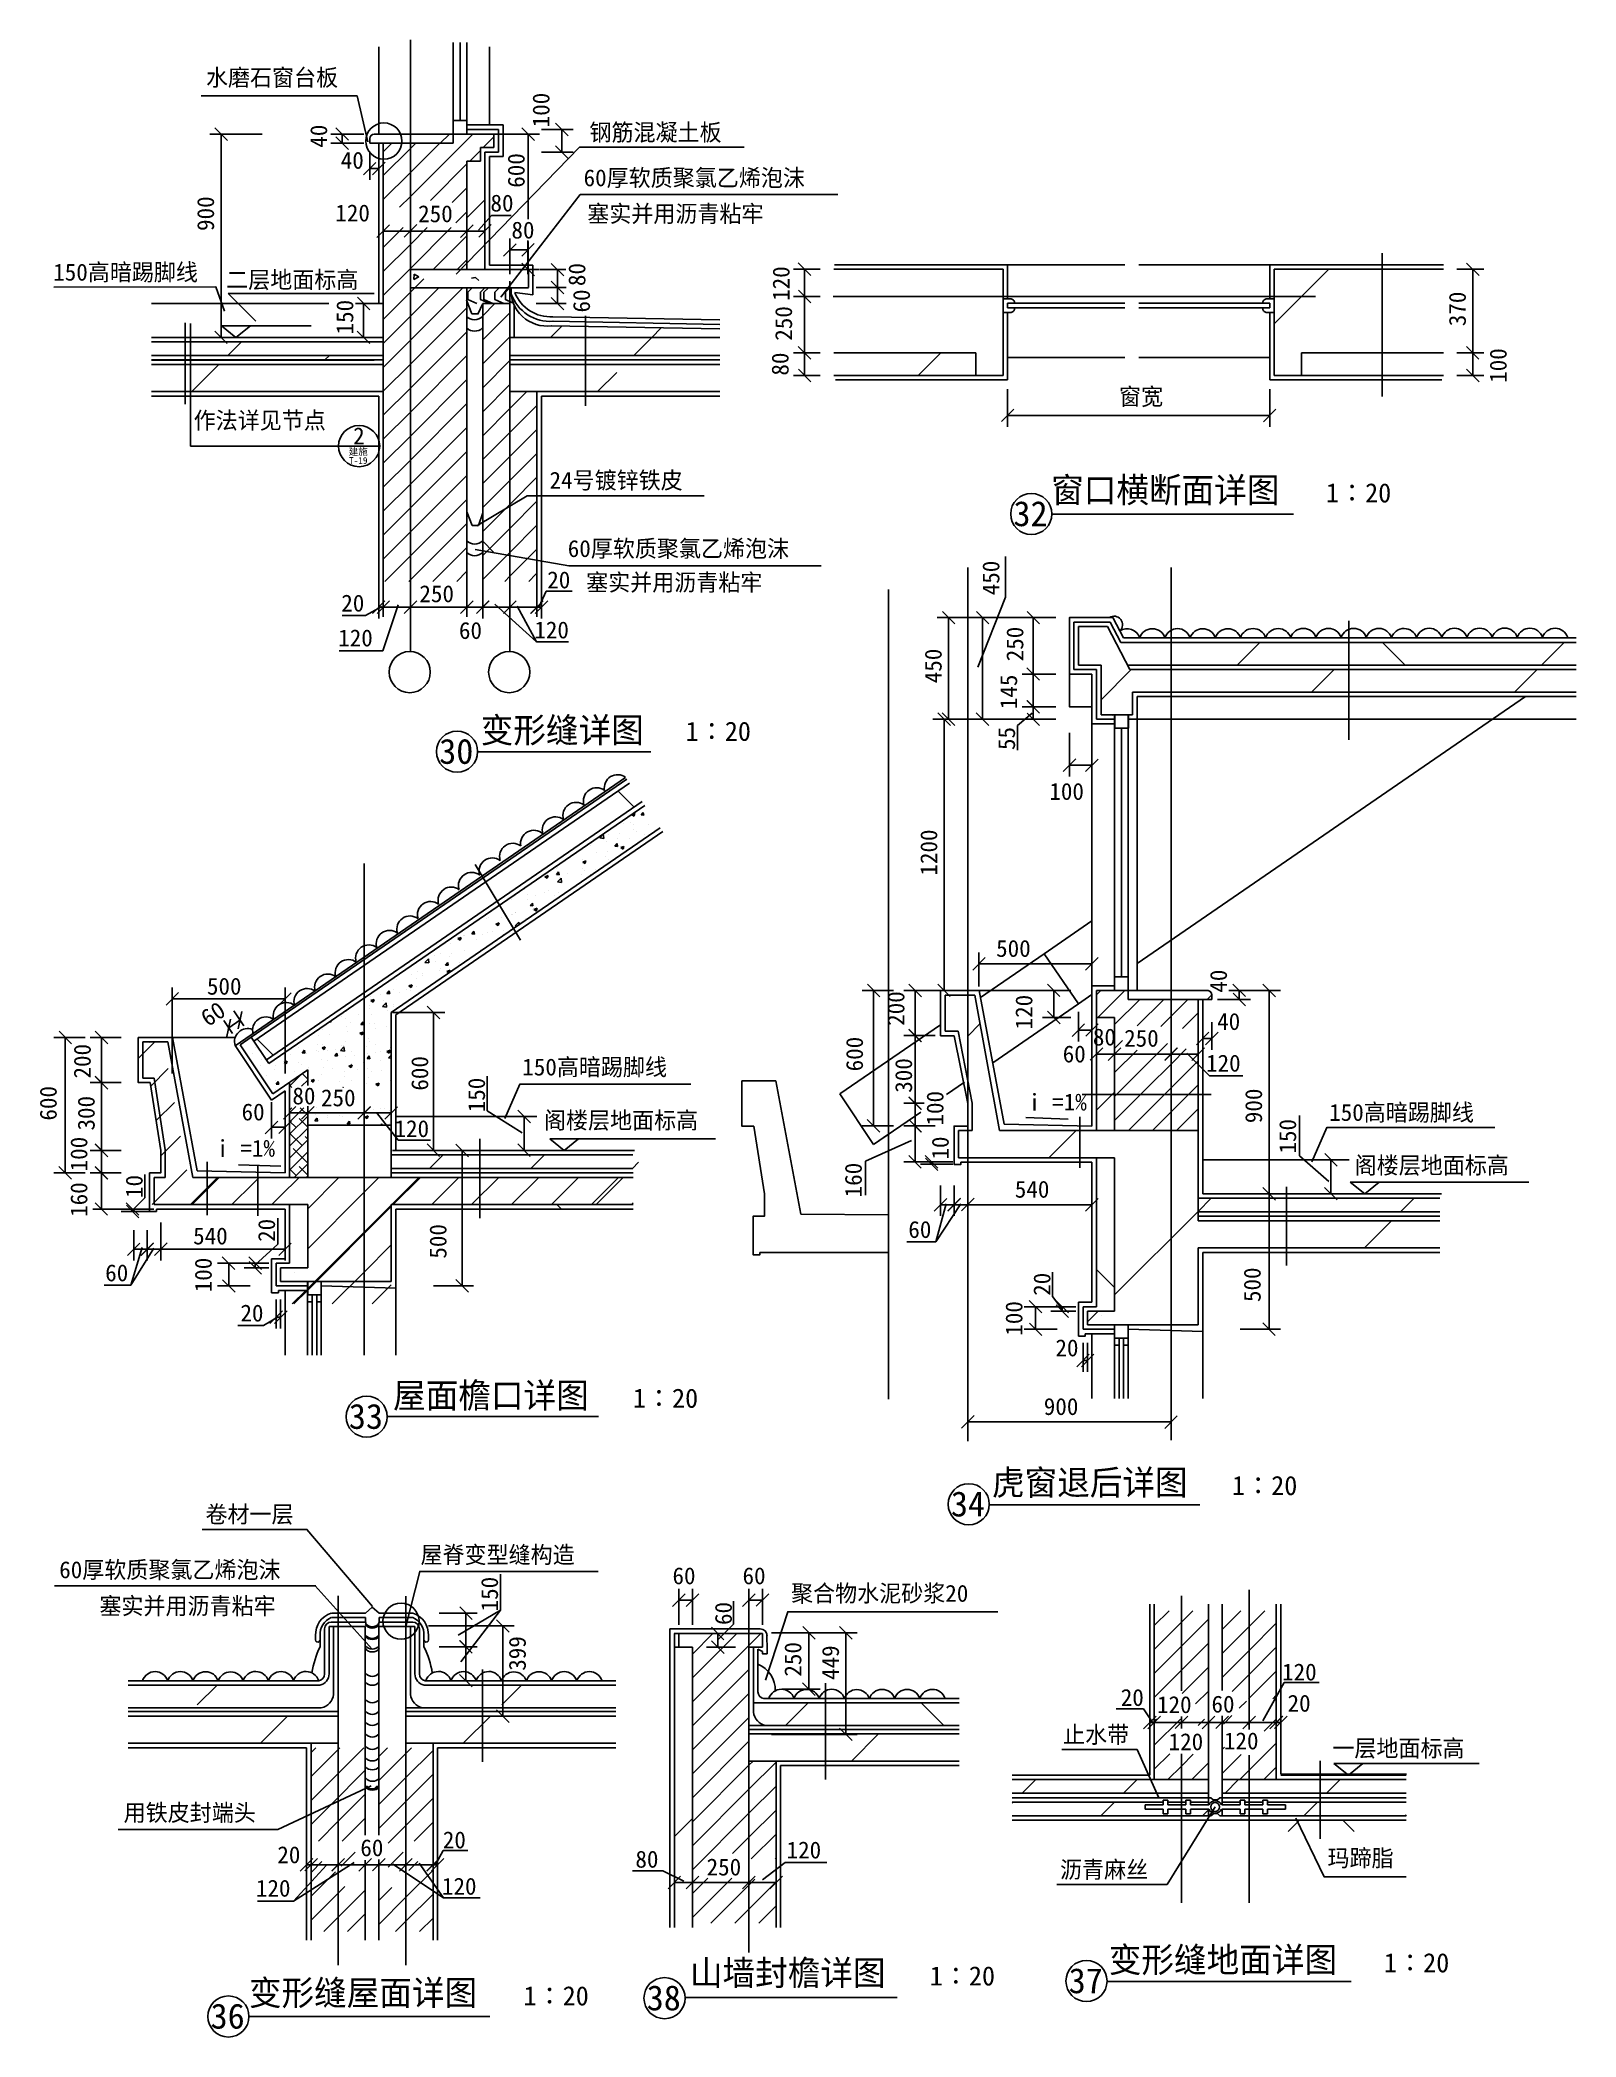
# Model space of a CAD drawing. Header units: metres. Extents: x 5107 to 11905, y 2986 to 11826.
import ezdxf

# ---------------------------------------------------------------- set-up
doc = ezdxf.new("R2010")
doc.units = ezdxf.units.M
for name, color, linetype in [('A-AXI', 3, 'Continuous'), ('BD', 7, 'Continuous'), ('DOTE', 1, 'Continuous'), ('PUB_DIM', 3, 'Continuous'), ('PUB_TEXT', 7, 'Continuous'), ('S_DOTE', 7, 'Continuous'), ('WALL', 7, 'Continuous'), ('WQ', 7, 'Continuous')]:
    doc.layers.add(name, color=color, linetype=linetype)
pattern_1 = [(45, (0, 0), (-449.013, 449.013), [])]
pattern_2 = [(45, (0, 0), (-224.5064, 224.5064), [])]

msp = doc.modelspace()

# ---------------------------------------------------------------- texts
for s, rotation, p in [('100', 90, (7362.3, 11438.93)), ('40', 90, (6378.29, 11348.73)), ('600', 90, (7252.25, 11171.52)), ('900', 90, (5877.81, 10980.35)), ('80', 90, (7521.05, 10736.31)), ('120', 90, (8424.73, 10670.8)), ('60', 90, (7541.36, 10619.37)), ('370', 90, (11417.64, 10558.69)), ('150', 90, (6493.97, 10522.2)), ('250', 90, (8435.82, 10494.42)), ('80', 90, (8420.37, 10340.05)), ('100', 90, (11598.19, 10308.11)), ('450', 90, (9353.3, 9367.76)), ('250', 90, (9459.31, 9075.55)), ('450', 90, (9097.85, 8978.37)), ('145', 90, (9431.94, 8863.76)), ('55', 90, (9422.68, 8682.85)), ('100', 360, (9574.49, 8462.26)), ('1200', 90, (9078.37, 8127.12)), ('40', 90, (10360.47, 7608.81)), ('200', 90, (8933.06, 7462.08)), ('60', 33.69, (5851.07, 7455.75)), ('120', 90, (9499.38, 7446.3)), ('40', 360, (10317.17, 7443.93)), ('200', 90, (5331.98, 7228.96)), ('600', 90, (8749.59, 7260.58)), ('600', 90, (6825.52, 7175.21)), ('300', 90, (8966.91, 7166)), ('600', 90, (5181.38, 7042.7)), ('150', 90, (7076.85, 7079.44)), ('100', 90, (9105.94, 7020.77)), ('900', 90, (10515.93, 7031.41)), ('300', 90, (5349.44, 6998.85)), ('150', 90, (10666.59, 6896.79)), ('100', 90, (5317.01, 6818)), ('10', 90, (9129.16, 6870.28)), ('160', 90, (8744.43, 6703.04)), ('160', 90, (5317.01, 6616.56)), ('10', 90, (5561.72, 6700.04)), ('20', 90, (6147.67, 6505.81)), ('500', 90, (6906.41, 6431.65)), ('60', 360, (8950.23, 6523.4)), ('60', 360, (5396.09, 6331.55)), ('100', 90, (5867.48, 6282.77)), ('500', 90, (10509.7, 6239.64)), ('20', 90, (9579.23, 6267.2)), ('100', 90, (9455.33, 6090.69)), ('150', 89.99, (7134.44, 4870.42)), ('60', 89.99, (8169.25, 4810.16)), ('399', 89.99, (7257.39, 4607.65)), ('250', 89.99, (8476.87, 4581.67)), ('449', 89.99, (8643.37, 4566.96))]:
    msp.add_text(s, height=75, rotation=rotation).set_placement(p)
for s, height, p in [('40', 75, (6438.6, 11255.68)), ('80', 75, (7101.17, 11066.32)), ('120', 75, (6414.48, 11022.56)), ('250', 75, (6781, 11019.04)), ('80', 75, (7193.91, 10946.78)), ('150高暗踢脚线', 75, (5166.04, 10760.5)), ('二层地面标高', 75, (5931.53, 10726.91)), ('窗宽', 75, (9883.07, 10209.9)), ('作法详见节点', 75, (5787.39, 10104.37)), ('2', 75, (6493.23, 10035.63)), ('建施', 30, (6473.97, 9988.28)), ('T-19', 30, (6475.29, 9949.16)), ('窗口横断面详图', 111, (9582.47, 9778.19)), ('1∶20', 85, (10798.45, 9778.71)), ('32', 111, (9415.63, 9673.68)), ('20', 75, (7352.44, 9398.5)), ('20', 75, (6440.81, 9295.75)), ('250', 75, (6786.56, 9337.19)), ('120', 75, (6427.22, 9141.58)), ('60', 75, (6961.56, 9174.66)), ('120', 75, (7295.24, 9176.98)), ('变形缝详图', 111, (7057.97, 8715.2)), ('1∶20', 85, (7964.7, 8723.48)), ('30', 111, (6874.32, 8621.71)), ('500', 75, (9338.9, 7767.37)), ('500', 75, (5846.33, 7600.15)), ('80', 75, (9767.12, 7375.14)), ('250', 75, (9905.52, 7369.81)), ('60', 75, (9633.65, 7300.19)), ('150高暗踢脚线', 75, (7241.93, 7242.45)), ('120', 75, (10267.98, 7259.54)), ('80', 75, (6224.5, 7114.58)), ('250', 75, (6351.07, 7106.1)), ('60', 75, (5999.6, 7043.58)), ('阁楼层地面标高', 75, (7337.87, 7006.63)), ('150高暗踢脚线', 75, (10812.92, 7041.43)), ('120', 75, (6676.41, 6969.63)), ('阁楼层地面标高', 75, (10925.73, 6807.23)), ('540', 75, (9421.56, 6701.49)), ('540', 75, (5785.23, 6494.7)), ('20', 75, (5994.5, 6153.54)), ('20', 75, (9601.36, 5999.41)), ('屋面檐口详图', 111, (6670.16, 5770.93)), ('1∶20', 85, (7731.17, 5771.63)), ('33', 111, (6474.33, 5678.23)), ('900', 75, (9549.93, 5739.78)), ('虎窗退后详图', 111, (9320.58, 5385.39)), ('34', 111, (9138.88, 5290.64)), ('1∶20', 85, (10382.81, 5385.2)), ('屋脊变型缝构造', 75, (6791.47, 5083.66)), ('60', 75, (7906.66, 4990.62)), ('60', 75, (8216.67, 4990.63)), ('聚合物水泥砂浆20', 75, (8431.39, 4913)), ('120', 75, (10604.41, 4564.8)), ('20', 75, (9890.51, 4452.02)), ('120', 75, (10051, 4420.38)), ('60', 75, (10292.06, 4422.78)), ('20', 75, (10628.73, 4426.43)), ('120', 75, (10347.24, 4259.78)), ('120', 75, (10102.3, 4256.1)), ('一层地面标高', 75, (10827.02, 4227.32)), ('20', 75, (6890.22, 3821.61)), ('20', 75, (6157.75, 3755.84)), ('60', 75, (6525.13, 3786.89)), ('80', 75, (7742.49, 3736.18)), ('120', 75, (8411.53, 3776.93)), ('250', 75, (8057.62, 3701.61)), ('120', 75, (6063.07, 3607.78)), ('120', 75, (6886.35, 3616.47)), ('变形缝地面详图', 111, (9837.64, 3273.03)), ('山墙封檐详图', 111, (7984.02, 3214.95)), ('1∶20', 85, (9045.04, 3214.67)), ('37', 111, (9659.92, 3180.45)), ('1∶20', 85, (11055.24, 3272.96)), ('变形缝屋面详图', 111, (6032.04, 3126.84)), ('1∶20', 85, (7247.12, 3126.53)), ('38', 111, (7792.55, 3104.64)), ('36', 111, (5862.4, 3023.56))]:
    msp.add_text(s, height=height).set_placement(p)
at = {"layer": 'A-AXI'}
for s, p in [('i', (9483.11, 7086.23)), ('   =1%', (9434.1, 7087.52)), ('i', (5890.4, 6881.88)), ('   =1%', (5841.38, 6883.17))]:
    msp.add_text(s, height=75, dxfattribs=at).set_placement(p)
at = {"layer": 'PUB_TEXT'}
for s, p in [('水磨石窗台板', (5841.99, 11622.11)), ('钢筋混凝土板', (7539.01, 11379.47)), ('60厚软质聚氯乙烯泡沫', (7513.18, 11178.19)), ('塞实并用沥青粘牢', (7529.61, 11019.21)), ('24号镀锌铁皮', (7362.47, 9839.4)), ('60厚软质聚氯乙烯泡沫', (7443.11, 9537.18)), ('塞实并用沥青粘牢', (7524.66, 9387.49)), ('卷材一层', (5839.82, 5263.15)), ('60厚软质聚氯乙烯泡沫', (5192.56, 5017.39)), ('塞实并用沥青粘牢', (5370.42, 4857.18)), ('止水带', (9635.23, 4287.42)), ('用铁皮封端头', (5477.64, 3942.27)), ('玛蹄脂', (10805.54, 3741.17)), ('沥青麻丝', (9621.77, 3690.33))]:
    msp.add_text(s, height=75, dxfattribs=at).set_placement(p)

# ---------------------------------------------------------------- blocks, each defined once
blk = doc.blocks.new('_DIMX')
at = {"color": 5}
blk.add_lwpolyline([(-140.36, -140.36), (137.53, 137.53)], dxfattribs=at)

# ---------------------------------------------------------------- hatches: boundary and pattern name
h = msp.add_hatch()
h.set_pattern_fill('AN33C', scale=100)
h.set_pattern_definition(pattern_2)
h.paths.add_polyline_path([(6746.72, 11409.33), (6936.67, 11409.33), (6936.67, 11369.33), (6746.73, 11369.33)])
h.paths.add_polyline_path([(6681.42, 11398.4, 0.03), (6680.67, 11409.33), (6746.72, 11409.33), (6746.73, 11369.33), (6675.96, 11369.33, 0.09)])
h.paths.add_polyline_path([(6566.67, 11389.33, -0.2), (6572.53, 11403.47, -0.2), (6586.68, 11409.33), (6586.67, 11409.33), (6680.67, 11409.33, -0.03), (6681.42, 11398.4, -0.09), (6675.96, 11369.33), (6566.67, 11369.33)])
h = msp.add_hatch()
h.set_pattern_fill('ANSI38', scale=300)
h.paths.add_polyline_path([(6996.67, 10836.9), (7076.67, 10919.31), (7076.67, 11329.33), (7156.67, 11329.33), (7156.67, 11429.33), (6996.67, 11429.33), (6996.67, 11428.87), (6998.95, 11426.16), (6996.67, 11425.96), (6996.67, 11409.33), (7136.24, 11409.33), (7136.24, 11349.33), (6996.67, 11349.33)])
h = msp.add_hatch()
h.set_pattern_fill('ANSI31', scale=600)
h.paths.add_polyline_path([(9369.78, 10810.8), (8624.37, 10810.8), (8624.37, 10440.8), (9269.78, 10440.8), (9269.78, 10340.8), (9269.78, 10280.59), (9369.78, 10280.59)])
h.paths.add_polyline_path([(11047.18, 10810.8), (10569.78, 10810.8), (10569.78, 10280.59), (10669.78, 10280.59), (10669.78, 10340.62), (10669.78, 10440.8), (11047.18, 10440.8)])
h.paths.add_polyline_path([(11318.59, 10810.8), (11086.1, 10810.8), (11086.1, 10440.8), (11318.59, 10440.8)])
h.paths.add_polyline_path([(11086.1, 10810.8), (11047.18, 10810.8), (11047.18, 10440.8), (11086.1, 10440.8)])
h = msp.add_hatch()
h.set_pattern_fill('AN32C', scale=100)
h.set_pattern_definition(pattern_2)
h.paths.add_polyline_path([(7521.12, 10557.48), (7368.68, 10560.32, -0.32), (7206.67, 10651.31), (7206.67, 10552.54), (7206.67, 10509.33), (7521.12, 10509.33)])
h.paths.add_polyline_path([(8116.36, 10546.39), (7544.7, 10557.04), (7544.7, 10509.33), (8116.36, 10509.33)])
h.paths.add_polyline_path([(7544.7, 10557.04), (7521.12, 10557.48), (7521.12, 10509.33), (7544.7, 10509.33)])
h = msp.add_hatch()
h.set_pattern_fill('AN33C', scale=200)
h.set_pattern_definition(pattern_1)
h.paths.add_polyline_path([(6626.61, 10489.33), (5808.95, 10489.33), (5808.95, 10429.33), (6626.61, 10429.33)])
h.paths.add_polyline_path([(5808.95, 10489.33), (5771.66, 10489.33), (5771.66, 10429.33), (5808.95, 10429.33)])
h.paths.add_polyline_path([(5771.66, 10489.33), (5529.32, 10489.33), (5529.32, 10429.33), (5771.66, 10429.33)])
h = msp.add_hatch()
h.set_pattern_fill('ANSI38', scale=300)
h.paths.add_polyline_path([(7521.12, 10509.33), (7186.67, 10509.33), (7186.67, 10429.33), (7521.12, 10429.33)])
h.paths.add_polyline_path([(8116.36, 10509.33), (7544.7, 10509.33), (7544.7, 10429.33), (8116.36, 10429.33)])
h.paths.add_polyline_path([(7544.7, 10509.33), (7521.12, 10509.33), (7521.12, 10429.33), (7544.7, 10429.33)])
h = msp.add_hatch()
h.set_pattern_fill('ANSI38', scale=300)
h.paths.add_polyline_path([(9269.78, 10440.8), (8624.37, 10440.8), (8624.37, 10340.8), (9269.78, 10340.8)])
h.paths.add_polyline_path([(11047.18, 10440.8), (10669.78, 10440.8), (10669.78, 10340.8), (11047.18, 10340.8)])
h.paths.add_polyline_path([(11318.59, 10440.8), (11086.1, 10440.8), (11086.1, 10340.8), (11318.59, 10340.8)])
h.paths.add_polyline_path([(11086.1, 10440.8), (11047.18, 10440.8), (11047.18, 10340.8), (11086.1, 10340.8)])
h = msp.add_hatch()
h.set_pattern_fill('ANSI38', scale=300)
h.paths.add_polyline_path([(6011.5, 10429.33), (5529.32, 10429.33), (5529.32, 10409.33), (6011.5, 10409.33)])
h.paths.add_polyline_path([(6626.61, 10429.33), (6048.89, 10429.33), (6048.89, 10409.33), (6626.61, 10409.33)])
h.paths.add_polyline_path([(6048.89, 10429.33), (6011.5, 10429.33), (6011.5, 10409.33), (6048.89, 10409.33)])
h = msp.add_hatch()
h.set_pattern_fill('ANSI31', scale=1000)
h.paths.add_polyline_path([(6626.67, 10389.33), (5773.54, 10389.33), (5773.54, 10269.33), (6626.67, 10269.33)])
h.paths.add_polyline_path([(5773.54, 10389.33), (5749.95, 10389.33), (5749.95, 10269.33), (5773.54, 10269.33)])
h.paths.add_polyline_path([(5749.95, 10389.33), (5600.37, 10389.33), (5600.37, 10269.33), (5749.95, 10269.33)])
h = msp.add_hatch()
h.set_pattern_fill('AN33C', scale=200)
h.set_pattern_definition(pattern_1)
h.paths.add_polyline_path([(6626.67, 10389.33), (5773.54, 10389.33), (5773.54, 10269.33), (6626.67, 10269.33)])
h.paths.add_polyline_path([(5773.54, 10389.33), (5749.95, 10389.33), (5749.95, 10269.33), (5773.54, 10269.33)])
h.paths.add_polyline_path([(5749.95, 10389.33), (5600.37, 10389.33), (5600.37, 10269.33), (5749.95, 10269.33)])
h = msp.add_hatch()
h.set_pattern_fill('ANSI31', scale=800)
h.paths.add_polyline_path([(8011.98, 10354.33), (7186.67, 10354.33), (7186.67, 10269.33), (8011.98, 10269.33)])
h.paths.add_polyline_path([(8037.06, 10354.33), (8011.98, 10354.33), (8011.98, 10269.33), (8037.06, 10269.33)])
h.paths.add_polyline_path([(8116.36, 10354.33), (8037.06, 10354.33), (8037.06, 10269.33), (8116.36, 10269.33)])
h = msp.add_hatch()
h.set_pattern_fill('AN33C', scale=150)
h.set_pattern_definition([(45, (0, 0), (-336.76, 336.76), [])])
h.paths.add_polyline_path([(8011.98, 10354.33), (7186.67, 10354.33), (7186.67, 10269.33), (8011.98, 10269.33)])
h.paths.add_polyline_path([(8116.36, 10354.33), (8037.06, 10354.33), (8037.06, 10269.33), (8116.36, 10269.33)])
h.paths.add_polyline_path([(8037.06, 10354.33), (8011.98, 10354.33), (8011.98, 10269.33), (8037.06, 10269.33)])
h = msp.add_hatch()
h.set_pattern_fill('AN33C', scale=200)
h.set_pattern_definition(pattern_1)
h.paths.add_polyline_path([(11905.49, 9039.1), (10932.61, 9039.1), (10932.61, 8939.1), (11905.49, 8939.1)])
h.paths.add_polyline_path([(10899.92, 9039.1), (10113.14, 9039.1), (10113.14, 8939.1), (10899.92, 8939.1)])
h.paths.add_polyline_path([(10113.14, 9039.1), (9931.13, 9039.1), (9831.13, 9229.1), (9703.2, 9229.1), (9703.2, 9059.1), (9733.2, 9059.1), (9803.2, 9059.1), (9803.2, 8839.1), (9943.2, 8839.1), (9943.2, 8939.1), (10113.14, 8939.1)])
h.paths.add_polyline_path([(11305.81, 6599.1), (10649.09, 6599.1), (10649.09, 6479.1), (11305.81, 6479.1)])
h.paths.add_polyline_path([(10624.35, 6599.1), (10233.2, 6599.1), (10233.2, 6998.6), (10113.14, 6998.6), (10113.14, 6139.1), (10233.15, 6139.1), (10233.15, 6479.1), (10624.35, 6479.1)])
h.paths.add_polyline_path([(10113.14, 6998.6), (9709.39, 6998.6), (9709.39, 6878.6), (9863.2, 6878.6), (9863.2, 6599.1), (9863.15, 6199.1), (9743.58, 6199.1), (9743.58, 6139.1), (10113.14, 6139.1)])
h.paths.add_polyline_path([(9693.54, 6998.6), (9354.33, 6998.6), (9244.33, 7598.12), (9213.14, 7598.12), (9213.14, 7247.53), (9233.07, 7120.15), (9233.07, 6998.6), (9213.14, 6998.6), (9213.14, 6878.6), (9693.54, 6878.6)])
h = msp.add_hatch()
h.set_pattern_fill('ANSI31', scale=1000)
h.paths.add_polyline_path([(11305.81, 6599.1), (10649.09, 6599.1), (10649.09, 6479.1), (11305.81, 6479.1)])
h.paths.add_polyline_path([(10624.35, 6599.1), (10233.2, 6599.1), (10233.2, 6998.6), (10113.14, 6998.6), (10113.14, 6139.1), (10233.15, 6139.1), (10233.15, 6479.1), (10624.35, 6479.1)])
h.paths.add_polyline_path([(10113.14, 6998.6), (9709.39, 6998.6), (9709.39, 6878.6), (9863.2, 6878.6), (9863.2, 6599.1), (9863.15, 6199.1), (9743.58, 6199.1), (9743.58, 6139.1), (10113.14, 6139.1)])
h.paths.add_polyline_path([(9693.54, 6998.6), (9354.33, 6998.6), (9244.33, 7598.12), (9213.14, 7598.12), (9213.14, 7247.53), (9233.07, 7120.15), (9233.07, 6998.6), (9213.14, 6998.6), (9213.14, 6878.6), (9693.54, 6878.6)])
h.paths.add_polyline_path([(10113.14, 9039.1), (9931.13, 9039.1), (9831.13, 9229.1), (9703.2, 9229.1), (9703.2, 9059.1), (9733.2, 9059.1), (9803.2, 9059.1), (9803.2, 8839.1), (9943.2, 8839.1), (9943.2, 8939.1), (10113.14, 8939.1)])
h.paths.add_polyline_path([(10899.92, 9039.1), (10113.14, 9039.1), (10113.14, 8939.1), (10899.92, 8939.1)])
h.paths.add_polyline_path([(11905.49, 9039.1), (10932.61, 9039.1), (10932.61, 8939.1), (11905.49, 8939.1)])
h.paths.add_polyline_path([(10932.61, 9039.1), (10899.92, 9039.1), (10899.92, 8939.1), (10932.61, 8939.1)])
h = msp.add_hatch()
h.set_pattern_fill('ANSI38', scale=300)
h.paths.add_polyline_path([(11905.49, 9159.1), (10932.61, 9159.1), (10932.61, 9059.1), (11905.49, 9059.1)])
h.paths.add_polyline_path([(10899.92, 9159.1), (10113.14, 9159.1), (10113.14, 9059.1), (10899.92, 9059.1)])
h.paths.add_polyline_path([(10932.61, 9159.1), (10899.92, 9159.1), (10899.92, 9059.1), (10932.61, 9059.1)])
h.paths.add_polyline_path([(10113.14, 9159.1), (9890.57, 9159.1), (9843.2, 9249.1), (9683.2, 9249.1), (9683.2, 9039.1), (9733.2, 9039.1), (9783.2, 9039.1), (9783.2, 8819.1), (9863.2, 8819.1), (9863.2, 8839.1), (9803.2, 8839.1), (9803.2, 9059.1), (9733.2, 9059.1), (9703.2, 9059.1), (9703.2, 9229.1), (9831.13, 9229.1), (9920.6, 9059.1), (10113.14, 9059.1)])
h.paths.add_polyline_path([(9863.2, 6599.1), (9863.2, 6878.6), (9783.2, 6878.6), (9783.2, 6479.1), (9783.15, 6479.1), (9783.15, 6219.1), (9723.58, 6219.1), (9723.58, 6119.1), (9863.04, 6119.1), (9863.04, 6139.1), (9743.58, 6139.1), (9743.58, 6199.1), (9863.15, 6199.1)])
h.paths.add_polyline_path([(9863.2, 7158.2), (9783.2, 7158.2), (9783.2, 6998.6), (9863.2, 6998.6)])
h.paths.add_polyline_path([(9863.2, 7499.1), (9803.2, 7499.1), (9783.2, 7499.1), (9783.2, 7191.55), (9863.2, 7191.55)])
h.paths.add_polyline_path([(9863.2, 7191.55), (9783.2, 7191.55), (9783.2, 7158.2), (9863.2, 7158.2)])
h = msp.add_hatch()
h.set_pattern_fill('ANSI38', scale=300)
h.paths.add_polyline_path([(6542.15, 7609), (6542.15, 7730.32), (6053.86, 7394.86), (6109.34, 7311.65)])
h.paths.add_polyline_path([(7769.28, 8452.06), (7716.03, 8536.81), (6542.15, 7730.32), (6542.15, 7609)])
h = msp.add_hatch()
h.set_pattern_fill('ANSI31', scale=1000)
h.paths.add_polyline_path([(6542.15, 7584.73), (6120.43, 7295), (6042.77, 7411.5), (5993.31, 7377.52), (6137.55, 7161.17), (6292.21, 7267.43), (6292.21, 7022.1), (6542.15, 7022.1)])
h.paths.add_polyline_path([(7843.82, 8333.42), (7779.93, 8435.11), (6542.15, 7584.73), (6542.15, 7022.1), (6662.21, 7022.1), (6662.21, 7521.63)])
h = msp.add_hatch()
h.set_pattern_fill('AN33C', scale=100)
h.set_pattern_definition(pattern_2)
h.paths.add_polyline_path([(10113.15, 7619.1), (9923.2, 7619.1), (9923.2, 7579.1), (10113.15, 7579.1)])
h.paths.add_polyline_path([(10178.45, 7608.16, -0.03), (10179.2, 7619.1), (10113.15, 7619.1), (10113.15, 7579.1), (10183.92, 7579.1, -0.09)])
h.paths.add_polyline_path([(10293.2, 7599.1, 0.2), (10287.35, 7613.24, 0.2), (10273.2, 7619.1), (10273.2, 7619.1), (10179.2, 7619.1, 0.03), (10178.45, 7608.16, 0.09), (10183.92, 7579.1), (10293.2, 7579.1)])
h = msp.add_hatch()
h.set_pattern_fill('AN33C', scale=200)
h.set_pattern_definition(pattern_1)
h.paths.add_polyline_path([(5703.41, 7390.62), (5592.41, 7390.62), (5592.41, 7230.62), (5642.41, 7230.62), (5692.16, 6912.65), (5692.16, 6791.1), (5642.41, 6791.1), (5642.41, 6671.1), (6052.15, 6671.1), (6052.15, 6791.1), (5813.41, 6791.1)])
h.paths.add_polyline_path([(6542.15, 6791.1), (6172.15, 6791.1), (6172.15, 6671.1), (6292.15, 6671.1), (6292.15, 6291.1), (6152.59, 6291.1), (6152.59, 6231.1), (6542.15, 6231.1)])
h.paths.add_polyline_path([(6172.15, 6791.1), (6052.15, 6791.1), (6052.15, 6671.1), (6172.15, 6671.1)])
h.paths.add_polyline_path([(7398.06, 6791.1), (6662.15, 6791.1), (6662.15, 6791.1), (6658.39, 6791.1), (6542.15, 6791.1), (6542.15, 6231.1), (6662.15, 6231.1), (6662.15, 6671.1), (7398.06, 6671.1)])
h.paths.add_polyline_path([(7731.86, 6791.1), (7422.79, 6791.1), (7422.79, 6671.1), (7731.86, 6671.1)])
h.paths.add_polyline_path([(7422.79, 6791.1), (7398.06, 6791.1), (7398.06, 6671.1), (7422.79, 6671.1)])
h = msp.add_hatch()
h.set_pattern_fill('ANSI31', scale=600)
h.paths.add_polyline_path([(6292.21, 7022.1), (6292.21, 6791.1), (6537.14, 6791.1), (6542.15, 6791.1), (6542.15, 7022.1)])
h.paths.add_polyline_path([(6542.15, 6791.1), (6658.39, 6791.1), (6662.21, 6791.1), (6662.21, 7022.1), (6542.15, 7022.1)])
h = msp.add_hatch()
h.set_pattern_fill('AN33C', scale=100)
h.set_pattern_definition(pattern_2)
h.paths.add_polyline_path([(7397.99, 6891.1), (6662.15, 6891.1), (6662.15, 6831.1), (7397.99, 6831.1)])
h.paths.add_polyline_path([(7422.73, 6891.1), (7397.99, 6891.1), (7397.99, 6831.1), (7422.73, 6831.1)])
h.paths.add_polyline_path([(7756.25, 6891.1), (7422.73, 6891.1), (7422.73, 6831.1), (7756.25, 6831.1)])
h = msp.add_hatch()
h.set_pattern_fill('ANSI38', scale=300)
h.paths.add_polyline_path([(6292.15, 6671.1), (6212.15, 6671.1), (6212.15, 6411.1), (6152.59, 6411.1), (6152.59, 6311.1), (6292.05, 6311.1), (6292.05, 6331.1), (6172.59, 6331.1), (6172.59, 6391.1), (6292.15, 6391.1)])
h = msp.add_hatch()
h.set_pattern_fill('AN33C', scale=200)
h.set_pattern_definition(pattern_1)
h.paths.add_polyline_path([(10624.35, 6699.1), (10233.2, 6699.1), (10233.2, 6639.1), (10624.35, 6639.1)])
h.paths.add_polyline_path([(11296.35, 6699.1), (10649.09, 6699.1), (10649.09, 6639.1), (11296.35, 6639.1)])
h = msp.add_hatch()
h.set_pattern_fill('ANSI38', scale=300)
h.paths.add_polyline_path([(6406.75, 4803.25), (6386.75, 4803.24), (6386.86, 4592.87, -0.35), (6346.39, 4544.13), (6406.89, 4544.13)])
h.paths.add_polyline_path([(6766.95, 4776.14, -0.08), (6746.94, 4758.76), (6746.82, 4544.13), (6807.32, 4544.13, -0.35), (6766.85, 4592.87)])
h.paths.add_polyline_path([(6766.97, 4803.24), (6746.97, 4803.25), (6746.94, 4758.76, 0.08), (6766.95, 4776.14)])
h = msp.add_hatch()
h.set_pattern_fill('ANSI31', scale=600)
h.paths.add_polyline_path([(6546.9, 4742.93), (6499.54, 4803.26), (6426.9, 4803.25), (6426.91, 4475.13), (6546.91, 4475.13)])
h.paths.add_polyline_path([(6546.91, 4475.13), (6426.91, 4475.13), (6426.92, 4406.75), (6426.97, 4406.75), (6426.97, 4286.75), (6426.92, 4286.75), (6426.92, 4266.75), (6546.92, 4266.75)])
h.paths.add_polyline_path([(6726.75, 4803.26), (6606.9, 4803.27), (6606.92, 4266.75), (6726.97, 4266.75), (6726.94, 4344.12)])
h.paths.add_polyline_path([(6546.9, 4803.27), (6499.54, 4803.26), (6546.9, 4742.93)])
h = msp.add_hatch()
h.set_pattern_fill('ANSI38', scale=300)
h.paths.add_polyline_path([(7994.94, 4772.73), (7914.94, 4772.73), (7915.01, 3491.02), (7995.01, 3491.02)])
h.paths.add_polyline_path([(8583.25, 4465.59), (8264.86, 4465.59), (8264.84, 4424.64, 0.32), (8319.19, 4365.21), (8583.25, 4365.21)])
h.paths.add_polyline_path([(9157.66, 4465.59), (8607.98, 4465.59), (8607.98, 4365.21), (9157.66, 4365.21)])
h.paths.add_polyline_path([(8607.98, 4465.59), (8583.25, 4465.59), (8583.25, 4365.21), (8607.98, 4365.21)])
h = msp.add_hatch()
h.set_pattern_fill('ANSI38', scale=300)
h.paths.add_polyline_path([(6104.63, 4544.13), (5497.27, 4544.13), (5497.27, 4456.75), (6104.63, 4456.75)])
h.paths.add_polyline_path([(6406.97, 4544.13), (6266.87, 4544.13, -0.03), (6244.18, 4544.13), (6130.22, 4544.13), (6130.22, 4456.75), (6406.97, 4456.75)])
h.paths.add_polyline_path([(7656.66, 4544.13), (6909.75, 4544.13, -0.03), (6887.06, 4544.13), (6746.97, 4544.13), (6746.97, 4456.75), (7656.66, 4456.75)])
h = msp.add_hatch()
h.set_pattern_fill('AN33C', scale=100)
h.set_pattern_definition(pattern_2)
h.paths.add_polyline_path([(10022.3, 4125.85), (9409.74, 4125.85), (9409.74, 4065.85), (10049.17, 4065.85)])
h.paths.add_polyline_path([(10159.01, 4125.85), (10022.3, 4125.85), (10049.17, 4065.85), (10159.01, 4065.85)])
h.paths.add_polyline_path([(10279.01, 4125.85), (10159.01, 4125.85), (10159.01, 4065.85), (10279.01, 4065.85)])
h.paths.add_polyline_path([(11153.52, 4125.85), (10459.01, 4125.85), (10459.01, 4065.85), (11153.52, 4065.85)])
h.paths.add_polyline_path([(10459.01, 4125.85), (10339.01, 4125.85), (10339.01, 4065.85), (10459.01, 4065.85)])
h = msp.add_hatch()
h.set_pattern_fill('AN33C', scale=100)
h.set_pattern_definition(pattern_2)
h.paths.add_polyline_path([(10078.57, 3994.71), (9998.83, 3994.71), (9998.83, 4014.71), (10078.57, 4014.71), (10078.57, 4025.85), (9409.74, 4025.85), (9409.74, 3965.85), (10159.01, 3965.85), (10159.01, 3994.71), (10098.57, 3994.71), (10098.57, 3974.71), (10078.57, 3974.71)])
h.paths.add_polyline_path([(11153.52, 4025.85), (10539.46, 4025.85), (10539.46, 4014.71), (10619.2, 4014.71), (10619.2, 3994.71), (10539.46, 3994.71), (10539.46, 3974.71), (10519.46, 3974.71), (10519.46, 3994.71), (10459.01, 3994.71), (10459.01, 3965.85), (11153.52, 3965.85)])
h.paths.add_polyline_path([(10279.01, 3994.71), (10198.57, 3994.71), (10198.57, 3974.71), (10178.57, 3974.71), (10178.57, 3994.71), (10159.01, 3994.71), (10159.01, 3965.85), (10279.01, 3965.85)])
h.paths.add_polyline_path([(10419.46, 3994.71), (10339.01, 3994.71), (10339.01, 3965.85), (10459.01, 3965.85), (10459.01, 3994.71), (10439.46, 3994.71), (10439.46, 3974.71), (10419.46, 3974.71)])
h = msp.add_hatch()
h.set_pattern_fill('ANSI38', scale=300)
h.paths.add_polyline_path([(10544.54, 3945.85), (11144.28, 3945.85), (11144.28, 3895.85), (10544.54, 3895.85)])
h.paths.add_polyline_path([(9420.25, 3945.85), (10544.54, 3945.85), (10544.54, 3895.85), (9420.25, 3895.85)])
at = {"layer": 'BD'}
h = msp.add_hatch(dxfattribs=at)
h.set_pattern_fill('ANSI31', scale=1500)
h.paths.add_polyline_path([(6426.97, 4406.75), (5605.97, 4406.75), (5605.97, 4286.75), (6426.97, 4286.75)])
h.paths.add_polyline_path([(5605.97, 4406.75), (5576.57, 4406.75), (5576.57, 4286.75), (5605.97, 4286.75)])
h.paths.add_polyline_path([(5576.57, 4406.75), (5497.27, 4406.75), (5497.27, 4286.75), (5576.57, 4286.75)])
h = msp.add_hatch(dxfattribs=at)
h.set_pattern_fill('AN33C', scale=200)
h.set_pattern_definition(pattern_1)
h.paths.add_polyline_path([(6426.97, 4406.75), (5605.97, 4406.75), (5605.97, 4286.75), (6426.97, 4286.75)])
h.paths.add_polyline_path([(5576.57, 4406.75), (5497.27, 4406.75), (5497.27, 4286.75), (5576.57, 4286.75)])
h.paths.add_polyline_path([(5605.97, 4406.75), (5576.57, 4406.75), (5576.57, 4286.75), (5605.97, 4286.75)])
h = msp.add_hatch(dxfattribs=at)
h.set_pattern_fill('ANSI31', scale=1500)
h.paths.add_polyline_path([(6726.97, 4406.75), (7547.96, 4406.75), (7547.96, 4286.75), (6726.97, 4286.75)])
h.paths.add_polyline_path([(7547.96, 4406.75), (7577.36, 4406.75), (7577.36, 4286.75), (7547.96, 4286.75)])
h.paths.add_polyline_path([(7577.36, 4406.75), (7656.66, 4406.75), (7656.66, 4286.75), (7577.36, 4286.75)])
h = msp.add_hatch(dxfattribs=at)
h.set_pattern_fill('AN33C', scale=200)
h.set_pattern_definition(pattern_1)
h.paths.add_polyline_path([(6726.97, 4406.75), (7547.96, 4406.75), (7547.96, 4286.75), (6726.97, 4286.75)])
h.paths.add_polyline_path([(7577.36, 4406.75), (7656.66, 4406.75), (7656.66, 4286.75), (7577.36, 4286.75)])
h.paths.add_polyline_path([(7547.96, 4406.75), (7577.36, 4406.75), (7577.36, 4286.75), (7547.96, 4286.75)])
h = msp.add_hatch(dxfattribs=at)
h.set_pattern_fill('AN33C', scale=200)
h.set_pattern_definition(pattern_1)
h.paths.add_polyline_path([(8245.01, 4328.21), (9066, 4328.21), (9066, 4208.21), (8245.01, 4208.21)])
h.paths.add_polyline_path([(9095.4, 4328.21), (9174.7, 4328.21), (9174.7, 4208.21), (9095.4, 4208.21)])
h.paths.add_polyline_path([(9066, 4328.21), (9095.4, 4328.21), (9095.4, 4208.21), (9066, 4208.21)])
h = msp.add_hatch(dxfattribs=at)
h.set_pattern_fill('ANSI31', scale=1500)
h.paths.add_polyline_path([(9174.7, 4328.21), (8353.71, 4328.21), (8353.71, 4208.21), (9174.7, 4208.21)])
h.paths.add_polyline_path([(8353.71, 4328.21), (8324.31, 4328.21), (8324.31, 4208.21), (8353.71, 4208.21)])
h.paths.add_polyline_path([(8324.31, 4328.21), (8245.01, 4328.21), (8245.01, 4208.21), (8324.31, 4208.21)])

# ---------------------------------------------------------------- linework, layer by layer
for p, q in [((6606.67, 11409.33), (6606.67, 11795.55)), ((6936.67, 11813.81), (6936.67, 11469.33)), ((6966.67, 11813.81), (6966.67, 11469.33)), ((6996.67, 11813.81), (6996.67, 11469.33)), ((7096.67, 11449.33), (7096.67, 11795.55)), ((6510.95, 11578.35), (5820.91, 11578.35)), ((6558.35, 11374.58), (6510.95, 11578.35)), ((7116.67, 11409.33), (6586.67, 11409.33)), ((6746.67, 11132.98), (7023.02, 11409.33)), ((6996.67, 11469.33), (6936.67, 11469.33)), ((6936.67, 11469.33), (6936.67, 11409.33)), ((6936.67, 11409.33), (6936.67, 11369.33)), ((6936.67, 11409.33), (6996.67, 11409.33)), ((6996.67, 11409.33), (6996.67, 11469.33)), ((7156.67, 11449.33), (6996.67, 11449.33)), ((7136.67, 11429.33), (6996.67, 11429.33)), ((6996.67, 11409.33), (7116.67, 11409.33)), ((7116.67, 11409.33), (7116.67, 11349.33)), ((7136.67, 11329.33), (7136.67, 11429.33)), ((7156.67, 11309.33), (7156.67, 11449.33)), ((6566.67, 11389.33), (6566.67, 11369.33)), ((6566.67, 11369.33), (6626.67, 11369.33)), ((6626.67, 10389.33), (6626.67, 11369.33)), ((6936.67, 11369.33), (6626.67, 11369.33)), ((6626.67, 11331.18), (6664.82, 11369.33)), ((6626.67, 11225.11), (6746.67, 11345.11)), ((6746.67, 11345.11), (6770.89, 11369.33)), ((6746.67, 11239.05), (6876.96, 11369.33)), ((7009.09, 11289.33), (7056.67, 11336.91)), ((7116.67, 11349.33), (7056.67, 11349.33)), ((7056.67, 11349.33), (7056.67, 11289.33)), ((7069.09, 11349.33), (7116.67, 11396.91)), ((7069.54, 11350.67), (7069.54, 11350.67)), ((7076.67, 10809.32), (7076.67, 11329.33)), ((7136.67, 11329.33), (7076.67, 11329.33)), ((7495.43, 11350.72), (8223.74, 11350.72)), ((6626.67, 11119.05), (6746.67, 11239.05)), ((6835.06, 11115.31), (6996.67, 11276.91)), ((6996.67, 10809.32), (6996.67, 11289.33)), ((7056.67, 11289.33), (6996.67, 11289.33)), ((7076.67, 11304.05), (7076.67, 11304.05)), ((7156.67, 11309.33), (7096.67, 11309.33)), ((7096.67, 10829.32), (7096.67, 11309.33)), ((6931.56, 11105.74), (6996.67, 11170.85)), ((7146.39, 10687.41), (7498.75, 11141.54)), ((7498.75, 11141.54), (8638.03, 11141.54)), ((6698.79, 11085.1), (6746.67, 11132.98)), ((6948.39, 11016.5), (6996.67, 11064.78)), ((6626.67, 10906.91), (6714.85, 10995.1)), ((6746.67, 10920.85), (6820.92, 10995.1)), ((6746.67, 10814.78), (6926.99, 10995.1)), ((7105.45, 11048.3), (7048.72, 10983.51)), ((7193.25, 11048.3), (7105.45, 11048.3)), ((6626.67, 10800.85), (6746.67, 10920.85)), ((6847.28, 10809.32), (6996.67, 10958.72)), ((11047.18, 10881.6), (11047.18, 10247.01)), ((6626.67, 10694.78), (6746.67, 10814.78)), ((7269, 10809.32), (6746.67, 10809.32)), ((6746.67, 10809.32), (6746.67, 10728.32)), ((6763.6, 10788.64), (6762.37, 10765.17)), ((6783.93, 10777.47), (6763.6, 10788.64)), ((6953.34, 10809.32), (6996.67, 10852.65)), ((7269, 10809.32), (7269, 10729.5)), ((7290.48, 10809.32), (7292.13, 10809.32)), ((7320.69, 10809.32), (7434.58, 10809.32)), ((7397.82, 10729.7), (7397.82, 10809.12)), ((8624.37, 10830.8), (9907.9, 10830.8)), ((9369.78, 10810.8), (8628.58, 10810.8)), ((9369.78, 10340.8), (9369.78, 10810.8)), ((9389.78, 10679.97), (9389.78, 10830.8)), ((9970.05, 10830.8), (11318.59, 10830.8)), ((10549.78, 10679.97), (10549.78, 10830.8)), ((10569.78, 10340.8), (10569.78, 10810.8)), ((10569.78, 10810.8), (11310.97, 10810.8)), ((6586.1, 10703.42), (5940.25, 10703.42)), ((5940.25, 10703.42), (6063.14, 10580.54)), ((6626.67, 10588.72), (6746.67, 10708.72)), ((6746.67, 10708.72), (6806.67, 10768.72)), ((7269, 10728.32), (6746.67, 10728.32)), ((6746.67, 10602.65), (6872.34, 10728.32)), ((6746.67, 10496.58), (6978.41, 10728.32)), ((6783.93, 10777.47), (6762.37, 10765.17)), ((6996.67, 9272.82), (6996.67, 10728.32)), ((7016.54, 10771.96), (7034.53, 10774.62)), ((7034.53, 10774.62), (7049.94, 10760.41)), ((7304.1, 10729.5), (7435.75, 10729.5)), ((7397.82, 10729.7), (7397.82, 10729.9)), ((7397.82, 10658.74), (7397.82, 10729.5)), ((6746.67, 10390.52), (6996.67, 10640.52)), ((6995.47, 10674.41), (7018.74, 10614.14)), ((7018.74, 10614.14), (7047.45, 10614.14)), ((7046.97, 10614.6), (7065.59, 10655.94)), ((7066.67, 10658.74), (7186.67, 10658.74)), ((7066.67, 10658.74), (7066.67, 9272.82)), ((7066.67, 10604.45), (7120.95, 10658.74)), ((7066.67, 10498.39), (7186.67, 10618.39)), ((7186.67, 10389.33), (7186.67, 10658.74)), ((7303.65, 10658.74), (7436.09, 10658.74)), ((7397.82, 10658.54), (7397.82, 10658.34)), ((9369.78, 10679.97), (9405.73, 10679.97)), ((9369.78, 10619.97), (9405.73, 10619.97)), ((9389.78, 10639.97), (9389.78, 10659.97)), ((9389.78, 10659.97), (9419.78, 10659.97)), ((9389.78, 10639.97), (9419.78, 10639.97)), ((9389.78, 10621.11), (9389.78, 10320.8)), ((9907.9, 10659.97), (9419.78, 10659.97)), ((9907.9, 10639.97), (9419.78, 10639.97)), ((10519.78, 10659.97), (9970.05, 10659.97)), ((10519.78, 10639.97), (9970.05, 10639.97)), ((10549.78, 10659.97), (10519.78, 10659.97)), ((10549.78, 10639.97), (10519.78, 10639.97)), ((10569.78, 10679.97), (10533.82, 10679.97)), ((10569.78, 10619.97), (10533.82, 10619.97)), ((10549.78, 10639.97), (10549.78, 10659.97)), ((10549.78, 10621.11), (10549.78, 10320.8)), ((5749.95, 10573.68), (5749.95, 10213.92)), ((5911.04, 10560.51), (6307.18, 10560.51)), ((5974.77, 10508.92), (5911.04, 10560.51)), ((5974.77, 10508.92), (6038.5, 10560.51)), ((6626.67, 10482.65), (6746.67, 10602.65)), ((6746.67, 10284.45), (6996.67, 10534.45)), ((7521.12, 10604.27), (7521.12, 10205.59)), ((5600.37, 10489.33), (6626.61, 10489.33)), ((6626.67, 10376.58), (6746.67, 10496.58)), ((7066.67, 10392.32), (7186.67, 10512.32)), ((8629.26, 10440.8), (9249.78, 10440.8)), ((9249.78, 10440.8), (9249.78, 10340.8)), ((11310.29, 10440.8), (10689.78, 10440.8)), ((10689.78, 10440.8), (10689.78, 10340.8)), ((5600.37, 10429.33), (6626.61, 10429.33)), ((5600.37, 10409.33), (6626.67, 10409.33)), ((6626.67, 10389.33), (5600.37, 10389.33)), ((6626.67, 10270.52), (6746.67, 10390.52)), ((6626.67, 9272.82), (6626.67, 10389.33)), ((6746.67, 10178.39), (6996.67, 10428.39)), ((7066.67, 10286.25), (7186.67, 10406.25)), ((9907.9, 10419.59), (9389.78, 10419.59)), ((10549.78, 10419.59), (9970.05, 10419.59)), ((6626.67, 10269.33), (5600.37, 10269.33)), ((6626.67, 10164.45), (6746.67, 10284.45)), ((6746.67, 10072.32), (6996.67, 10322.32)), ((7066.67, 10180.19), (7186.67, 10300.19)), ((7186.67, 10194.12), (7261.88, 10269.33)), ((7306.67, 9272.82), (7306.67, 10269.33)), ((9224.83, 10320.8), (8628.08, 10320.8)), ((8629.26, 10340.8), (9249.78, 10340.8)), ((9249.78, 10340.62), (9211.06, 10340.62)), ((9211.06, 10340.62), (9211.06, 10340.62)), ((9211.06, 10340.62), (9249.78, 10340.62)), ((9224.83, 10320.8), (9389.78, 10320.8)), ((9224.83, 10320.8), (9224.83, 10320.8)), ((9249.78, 10340.8), (9249.78, 10340.62)), ((9249.78, 10340.62), (9249.78, 10340.8)), ((9249.78, 10340.8), (9369.78, 10340.8)), ((10714.73, 10320.8), (10549.78, 10320.8)), ((10689.78, 10340.8), (10569.78, 10340.8)), ((11310.29, 10340.8), (10689.78, 10340.8)), ((10689.78, 10340.8), (10689.78, 10340.62)), ((10689.78, 10340.62), (10689.78, 10340.8)), ((10689.78, 10340.62), (10728.49, 10340.62)), ((10728.49, 10340.62), (10689.78, 10340.62)), ((10714.73, 10320.8), (11311.47, 10320.8)), ((10714.73, 10320.8), (10714.73, 10320.8)), ((10728.49, 10340.62), (10728.49, 10340.62)), ((6606.67, 9272.82), (6606.67, 10249.33)), ((6626.67, 10058.39), (6746.67, 10178.39)), ((6746.67, 9966.25), (6996.67, 10216.25)), ((7066.67, 10074.12), (7186.67, 10194.12)), ((7186.67, 10088.06), (7306.67, 10208.06)), ((7326.67, 9272.82), (7326.67, 10249.33)), ((6746.67, 9860.19), (6996.67, 10110.19)), ((7066.67, 9968.06), (7186.67, 10088.06)), ((7186.67, 9981.99), (7306.67, 10101.99)), ((5773.54, 10028.03), (6610.77, 10028.03)), ((6626.67, 9952.32), (6746.67, 10072.32)), ((6746.67, 9754.12), (6996.67, 10004.12)), ((7186.67, 9875.92), (7306.67, 9995.92)), ((6626.67, 9846.25), (6746.67, 9966.25)), ((7066.67, 9861.99), (7186.67, 9981.99)), ((6626.67, 9740.19), (6746.67, 9860.19)), ((6746.67, 9648.06), (6996.67, 9898.06)), ((7066.67, 9755.92), (7186.67, 9875.92)), ((7193.61, 9776.79), (7306.67, 9889.86)), ((6626.67, 9634.12), (6746.67, 9754.12)), ((6746.67, 9541.99), (6996.67, 9791.99)), ((6996.55, 9736.58), (7019.82, 9676.3)), ((7048.06, 9676.77), (7066.67, 9733.11)), ((7066.67, 9649.86), (7186.67, 9769.86)), ((7186.67, 9663.79), (7306.67, 9783.79)), ((7186.67, 9769.86), (7193.61, 9776.79)), ((7263.9, 9808.29), (8047.16, 9808.29)), ((6626.67, 9528.06), (6746.67, 9648.06)), ((6746.67, 9435.92), (6996.67, 9685.92)), ((7019.82, 9676.3), (7048.54, 9676.3)), ((7075.74, 9552.86), (7186.67, 9663.79)), ((7186.67, 9557.73), (7306.67, 9677.73)), ((6746.99, 9575.01), (6746.67, 9575.33)), ((6846.16, 9429.34), (6996.67, 9579.86)), ((7033.34, 9570.02), (7448.5, 9497.89)), ((7114.96, 9558.68), (7066.67, 9606.96)), ((7066.67, 9543.79), (7075.74, 9552.86)), ((7151.24, 9522.3), (7186.67, 9557.73)), ((7226.75, 9491.73), (7306.67, 9571.66)), ((6634.02, 9429.34), (6746.67, 9541.99)), ((6952.22, 9429.34), (6996.67, 9473.79)), ((7066.67, 9437.73), (7151.24, 9522.3)), ((7186.67, 9451.66), (7226.75, 9491.73)), ((7270.42, 9429.34), (7302.25, 9461.17)), ((7302.25, 9461.17), (7306.67, 9465.59)), ((7448.5, 9497.89), (8565.14, 9497.89)), ((9380.57, 9539.84), (9380.57, 9358.78)), ((6740.09, 9429.34), (6746.67, 9435.92)), ((7164.35, 9429.34), (7186.67, 9451.66)), ((7347.38, 9385.75), (7316.77, 9317.45)), ((7462.08, 9385.75), (7347.38, 9385.75)), ((6547.54, 9278.48), (6620.71, 9318.66)), ((6606.47, 9315.32), (6606.27, 9315.32)), ((6626.67, 9315.32), (6606.67, 9315.32)), ((6625.35, 9121.32), (6692.19, 9325.41)), ((6626.47, 9315.32), (6626.27, 9315.32)), ((6746.67, 9315.32), (6626.67, 9315.32)), ((6626.87, 9315.32), (6627.07, 9315.32)), ((6996.47, 9315.32), (6746.87, 9315.32)), ((6746.87, 9315.32), (6747.07, 9315.32)), ((6996.47, 9315.32), (6996.27, 9315.32)), ((7066.67, 9315.32), (6996.67, 9315.32)), ((7066.47, 9315.32), (7066.27, 9315.32)), ((7186.67, 9315.32), (7066.67, 9315.32)), ((7066.87, 9315.32), (7067.07, 9315.32)), ((7120.28, 9328.23), (7304.15, 9162)), ((7186.47, 9315.32), (7186.27, 9315.32)), ((7306.67, 9315.32), (7186.67, 9315.32)), ((7186.87, 9315.32), (7187.07, 9315.32)), ((7304.15, 9162), (7219.51, 9319.48)), ((7306.47, 9315.32), (7306.27, 9315.32)), ((7326.67, 9315.32), (7306.67, 9315.32)), ((7306.87, 9315.32), (7307.07, 9315.32)), ((7326.87, 9315.32), (7327.07, 9315.32)), ((9380.57, 9358.78), (9257.82, 9049.23)), ((6444.15, 9278.48), (6547.54, 9278.48)), ((6606.67, 9281.04), (6606.67, 9265.32)), ((7066.67, 9281.04), (7066.67, 9265.32)), ((7066.67, 9281.04), (7066.67, 9265.32)), ((7326.67, 9281.04), (7326.67, 9265.32)), ((9683.2, 9249.1), (9843.2, 9249.1)), ((9763.2, 9249.1), (9683.2, 9249.1)), ((9683.2, 9249.1), (9683.2, 9039.1)), ((9703.2, 9229.1), (9831.13, 9229.1)), ((9763.2, 9229.1), (9703.2, 9229.1)), ((9703.2, 9229.1), (9703.2, 9059.1)), ((9931.13, 9039.1), (9831.13, 9229.1)), ((9890.57, 9159.1), (9843.2, 9249.1)), ((6432.24, 9121.32), (6625.35, 9121.32)), ((7447.15, 9162), (7304.15, 9162)), ((9890.57, 9159.1), (11905.49, 9159.1)), ((9683.2, 9039.1), (9733.2, 9039.1)), ((9703.2, 9059.1), (9733.2, 9059.1)), ((9733.2, 9059.1), (9803.2, 9059.1)), ((9733.2, 9039.1), (9733.2, 9039.1)), ((9733.2, 9039.1), (9783.2, 9039.1)), ((9783.2, 8819.1), (9783.2, 9039.1)), ((9803.2, 8839.1), (9803.2, 9059.1)), ((9920.6, 9059.1), (11905.49, 9059.1)), ((9931.13, 9039.1), (11905.49, 9039.1)), ((9943.2, 8939.1), (11905.49, 8939.1)), ((9943.2, 8839.1), (9943.2, 8939.1)), ((9433.66, 8791.21), (9499.06, 8845.66)), ((9433.66, 8682.3), (9433.66, 8791.21)), ((9783.2, 8819.1), (9863.2, 8819.1)), ((9803.2, 8839.1), (9943.2, 8839.1)), ((9853.8, 8834.29), (9853.8, 8834.29)), ((9863.2, 8839.1), (9863.2, 8759.1)), ((9863.2, 8839.1), (9863.2, 8759.1)), ((9864.25, 8839.1), (9864.25, 8779.1)), ((9864.25, 8779.1), (9924.25, 8779.1)), ((9864.25, 8779.1), (9924.25, 8779.1)), ((9864.25, 8779.1), (9924.25, 8779.1)), ((9923.2, 8839.1), (9923.2, 8759.1)), ((9923.2, 8839.1), (9923.2, 8759.1)), ((9924.25, 8779.1), (9924.25, 8839.1)), ((9934.84, 8828.16), (9934.84, 8828.16)), ((7716.03, 8536.81), (6053.86, 7394.86)), ((7783.99, 8437.9), (6120.43, 7295)), ((7726.52, 8396.2), (7740.53, 8401.57)), ((7736.48, 8389.48), (7740.53, 8401.56)), ((7767.7, 8395.42), (7777.35, 8406.91)), ((7779.66, 8394.37), (7777.35, 8406.91)), ((7851.94, 8339), (6662.21, 7521.63)), ((7584.99, 8294.42), (7600.57, 8310.65)), ((7602.78, 8291.65), (7600.57, 8310.64)), ((7673.32, 8313.84), (7673.32, 8313.84)), ((7691.77, 8358.09), (7691.77, 8358.09)), ((7719.72, 8360.06), (7719.72, 8360.06)), ((7725.93, 8392.72), (7725.93, 8392.72)), ((7726.52, 8396.2), (7736.47, 8389.48)), ((7733.93, 8331.23), (7733.93, 8331.23)), ((7734.12, 8353.2), (7734.12, 8353.2)), ((7749.06, 8323.81), (7749.06, 8323.81)), ((7767.7, 8395.42), (7779.66, 8394.38)), ((7782.04, 8309.28), (7782.04, 8309.28)), ((7798.53, 8353.58), (7798.53, 8353.58)), ((7545.21, 8260.94), (7545.21, 8260.94)), ((7548.77, 8269.24), (7548.77, 8269.24)), ((7570.64, 8228.36), (7570.64, 8228.36)), ((7584.99, 8294.42), (7602.78, 8291.66)), ((7614.6, 8279.4), (7614.6, 8279.4)), ((7620.7, 8234.96), (7620.7, 8234.96)), ((7623.25, 8307.25), (7623.25, 8307.25)), ((7651.97, 8256.43), (7651.97, 8256.43)), ((7652, 8257.54), (7661.64, 8269.03)), ((7652, 8257.54), (7663.96, 8256.49)), ((7663.96, 8256.48), (7661.65, 8269.02)), ((7665.41, 8289.26), (7665.41, 8289.26)), ((7677.86, 8251.17), (7691.86, 8256.54)), ((7677.86, 8251.17), (7687.81, 8244.45)), ((7687.81, 8244.45), (7691.87, 8256.53)), ((7696.45, 8244.93), (7696.45, 8244.93)), ((7717.28, 8293.48), (7717.28, 8293.48)), ((7033.29, 8176.95), (7234.07, 7840.72)), ((7391.71, 8132.85), (7391.71, 8132.85)), ((7391.88, 8159.21), (7391.88, 8159.21)), ((7392.85, 8132.2), (7402.49, 8143.69)), ((7392.85, 8132.2), (7404.8, 8131.15)), ((7399.5, 8163.25), (7399.5, 8163.25)), ((7404.81, 8131.14), (7402.49, 8143.68)), ((7441.67, 8136.39), (7441.67, 8136.39)), ((7506.26, 8158.74), (7506.26, 8158.74)), ((7508.29, 8197.82), (7508.29, 8197.82)), ((7508.51, 8179.23), (7508.51, 8179.23)), ((7509.82, 8186.66), (7523.82, 8192.03)), ((7509.82, 8186.66), (7519.76, 8179.95)), ((7518.02, 8149.48), (7518.02, 8149.48)), ((7519.77, 8179.94), (7523.82, 8192.03)), ((7568.09, 8156.07), (7568.09, 8156.07)), ((7612.17, 8212.82), (7612.17, 8212.82)), ((7625.15, 8199.25), (7625.15, 8199.25)), ((7252.94, 8066.1), (7252.94, 8066.1)), ((7263.35, 8044), (7263.35, 8044)), ((7302.15, 8104.36), (7302.15, 8104.36)), ((7339.1, 8053.97), (7339.1, 8053.97)), ((7341.77, 8122.15), (7355.78, 8127.53)), ((7341.77, 8122.15), (7351.72, 8115.44)), ((7351.72, 8115.43), (7355.78, 8127.52)), ((7359.71, 8061.59), (7359.71, 8061.59)), ((7398.06, 8099.59), (7413.63, 8115.83)), ((7398.06, 8099.59), (7415.84, 8096.83)), ((7402.4, 8051.86), (7402.4, 8051.86)), ((7404.84, 8118.44), (7404.84, 8118.44)), ((7415.85, 8096.83), (7413.64, 8115.82)), ((7505.86, 8131.24), (7505.86, 8131.24)), ((7541.25, 8125.55), (7545.94, 8131.14)), ((7546.33, 8129.04), (7545.95, 8131.13)), ((7548.43, 8131.88), (7548.43, 8131.88)), ((7107.23, 7968.42), (7107.23, 7968.42)), ((7150.34, 7999.83), (7150.34, 7999.83)), ((7160.67, 7958.52), (7160.67, 7958.52)), ((7193.41, 7956.2), (7193.41, 7956.2)), ((7195.84, 8022.78), (7195.84, 8022.78)), ((7198.27, 7955.92), (7198.27, 7955.92)), ((7210.74, 7965.12), (7210.74, 7965.12)), ((7213.28, 8037.41), (7213.28, 8037.41)), ((7214, 7963.9), (7214, 7963.9)), ((7266.98, 8019.85), (7266.98, 8019.85)), ((7277.15, 7994.31), (7286.79, 8005.8)), ((7277.15, 7994.31), (7289.1, 7993.26)), ((7286.48, 7975.09), (7286.48, 7975.09)), ((7289.1, 7993.26), (7286.79, 8005.79)), ((7293.11, 7977.12), (7307.11, 7982.5)), ((7293.11, 7977.12), (7303.06, 7970.41)), ((7297.28, 7971.2), (7297.28, 7971.2)), ((7299.72, 8037.78), (7299.72, 8037.78)), ((7303.06, 7970.4), (7307.12, 7982.49)), ((7314.9, 7975.94), (7314.9, 7975.94)), ((7383.62, 8039.87), (7383.62, 8039.87)), ((6960.68, 7871.26), (6960.68, 7871.26)), ((7017.99, 7868.97), (7027.63, 7880.46)), ((7017.99, 7868.97), (7029.95, 7867.93)), ((7029.95, 7867.92), (7027.64, 7880.46)), ((7081.63, 7935.9), (7081.63, 7935.9)), ((7089.95, 7876.82), (7089.95, 7876.82)), ((7092.39, 7943.4), (7092.39, 7943.4)), ((7108.06, 7879.64), (7108.06, 7879.64)), ((7125.06, 7912.62), (7139.07, 7917.99)), ((7125.06, 7912.62), (7135.01, 7905.91)), ((7135.02, 7905.9), (7139.07, 7917.98)), ((7149.4, 7941.55), (7149.4, 7941.55)), ((7158.12, 7886.23), (7158.12, 7886.23)), ((7190.97, 7889.63), (7190.97, 7889.63)), ((7211.12, 7904.77), (7226.7, 7921)), ((7211.12, 7904.77), (7218.28, 7903.66)), ((7227.95, 7910.3), (7226.7, 7921)), ((7256.17, 7937.04), (7256.17, 7937.04)), ((6880.96, 7781.17), (6880.96, 7781.17)), ((6924.74, 7825.86), (6924.74, 7825.86)), ((6929.13, 7784.13), (6929.13, 7784.13)), ((6957.02, 7848.11), (6971.02, 7853.49)), ((6957.02, 7848.11), (6966.97, 7841.4)), ((6966.97, 7841.39), (6971.03, 7853.48)), ((6981.75, 7863.01), (6981.75, 7863.01)), ((6984.83, 7796.16), (6984.83, 7796.16)), ((6987.27, 7862.74), (6987.27, 7862.74)), ((7041.37, 7845.89), (7041.37, 7845.89)), ((7055.44, 7800.76), (7055.44, 7800.76)), ((7067.44, 7866.75), (7067.44, 7866.75)), ((7158.01, 7865.91), (7158.01, 7865.91)), ((6777.5, 7701.78), (6777.5, 7701.78)), ((6800.77, 7695.28), (6800.77, 7695.28)), ((6810.74, 7743.05), (6826.32, 7759.28)), ((6810.74, 7743.05), (6828.53, 7740.29)), ((6828.53, 7740.28), (6826.32, 7759.28)), ((6853.38, 7774.16), (6853.38, 7774.16)), ((6857.14, 7746.71), (6857.14, 7746.71)), ((6876.52, 7705.25), (6876.52, 7705.25)), ((6878.52, 7714.59), (6878.52, 7714.59)), ((6902.29, 7731.08), (6911.93, 7742.58)), ((6902.29, 7731.08), (6914.25, 7730.04)), ((6908.36, 7703.08), (6922.36, 7708.46)), ((6908.36, 7703.08), (6917.42, 7696.96)), ((6914.25, 7730.03), (6911.94, 7742.57)), ((6916.48, 7706.53), (6916.48, 7706.53)), ((6918.84, 7697.93), (6922.36, 7708.45)), ((6921.73, 7769.07), (6921.73, 7769.07)), ((6963.9, 7742.2), (6963.9, 7742.2)), ((6614.49, 7602.56), (6614.49, 7602.56)), ((6643.14, 7605.75), (6652.78, 7617.24)), ((6643.14, 7605.75), (6655.09, 7604.7)), ((6655.09, 7604.69), (6652.78, 7617.23)), ((6672.38, 7621.12), (6672.38, 7621.12)), ((6683.21, 7666.49), (6683.21, 7666.49)), ((6698.09, 7609.8), (6698.09, 7609.8)), ((6731.13, 7622.58), (6731.13, 7622.58)), ((6740.31, 7638.57), (6754.32, 7643.95)), ((6740.31, 7638.57), (6750.26, 7631.86)), ((6748.16, 7616.39), (6748.16, 7616.39)), ((6750.26, 7631.86), (6754.32, 7643.94)), ((6750.7, 7688.68), (6750.7, 7688.68)), ((6775.07, 7635.2), (6775.07, 7635.2)), ((6775.18, 7671.91), (6775.18, 7671.91)), ((6799.84, 7686.51), (6799.84, 7686.51)), ((9093.33, 7618.12), (9263.58, 7618.12)), ((9763.15, 7519.1), (9763.15, 7639.1)), ((9763.15, 7639.1), (9863.2, 7639.1)), ((9783.2, 7619.1), (10273.2, 7619.1)), ((9863.2, 7619.1), (9783.2, 7619.1)), ((9783.2, 7619.1), (9783.2, 7499.1)), ((9783.2, 7599.66), (9802.64, 7619.1)), ((9788.71, 7499.1), (9908.71, 7619.1)), ((9863.2, 7619.1), (9863.2, 7679.1)), ((9863.2, 7619.1), (9863.2, 7679.1)), ((9863.2, 7679.1), (9923.2, 7679.1)), ((9863.2, 7679.1), (9923.2, 7679.1)), ((9863.2, 7619.1), (9863.2, 7679.1)), ((9863.2, 7679.1), (9923.2, 7679.1)), ((9923.2, 7619.1), (9923.2, 7679.1)), ((9923.2, 7619.1), (9923.2, 7679.1)), ((9923.2, 7679.1), (9923.2, 7619.1)), ((9923.2, 7619.1), (9923.2, 7579.1)), ((6465.05, 7526.74), (6465.05, 7526.74)), ((6519.17, 7514.29), (6519.17, 7514.29)), ((6564.87, 7551.87), (6564.87, 7551.87)), ((6566.07, 7539.55), (6566.07, 7539.55)), ((6571.78, 7593.17), (6571.78, 7593.17)), ((6572.27, 7574.07), (6586.27, 7579.44)), ((6572.27, 7574.07), (6582.22, 7567.36)), ((6582.22, 7567.35), (6586.27, 7579.44)), ((6623.81, 7548.22), (6639.39, 7564.46)), ((6623.81, 7548.22), (6641.6, 7545.47)), ((6629.46, 7574.23), (6629.46, 7574.23)), ((6641.6, 7545.46), (6639.39, 7564.45)), ((6645.48, 7530.92), (6645.48, 7530.92)), ((6662.21, 6791.1), (6662.21, 7521.63)), ((6669.95, 7554.54), (6669.95, 7554.54)), ((6671.63, 7547.36), (6671.63, 7547.36)), ((9113.33, 7438.12), (9113.33, 7598.12)), ((9113.33, 7598.12), (9113.33, 7438.12)), ((9244.33, 7598.12), (9354.33, 6998.6)), ((9763.15, 7519.1), (9763.15, 7519.1)), ((9783.2, 7513.82), (9783.2, 7513.82)), ((9803.2, 7513.82), (9803.2, 7513.82)), ((9863.2, 7467.53), (9974.77, 7579.1)), ((9923.2, 7579.1), (10233.2, 7579.1)), ((9963.8, 7462.06), (10080.84, 7579.1)), ((10113.14, 7505.34), (10186.9, 7579.1)), ((10164.23, 7450.36), (10233.2, 7519.33)), ((10293.2, 7579.1), (10233.2, 7579.1)), ((10233.2, 6599.1), (10233.2, 7579.1)), ((10253.2, 7579.1), (10253.2, 6719.06)), ((10253.2, 6869.1), (10253.2, 7559.1)), ((10253.2, 6869.1), (10253.2, 7559.1)), ((10293.2, 7599.1), (10293.2, 7579.1)), ((6359.93, 7446.08), (6359.93, 7446.08)), ((6389.59, 7479.92), (6395.94, 7479.36)), ((6390.8, 7425.44), (6390.8, 7425.44)), ((6395.94, 7479.36), (6395.13, 7483.73)), ((6443.42, 7504.32), (6443.42, 7504.32)), ((6457.6, 7492.52), (6457.6, 7492.52)), ((6462.62, 7460.17), (6462.62, 7460.17)), ((6466.55, 7435.41), (6466.55, 7435.41)), ((6482.91, 7477.08), (6482.91, 7477.08)), ((6523.6, 7429.04), (6537.61, 7434.41)), ((6523.6, 7429.04), (6533.55, 7422.33)), ((6527.44, 7467.86), (6537.08, 7479.35)), ((6527.44, 7467.86), (6539.39, 7466.81)), ((6533.56, 7422.32), (6537.61, 7434.41)), ((6539.39, 7466.81), (6537.08, 7479.34)), ((6563.64, 7472.97), (6563.64, 7472.97)), ((6574.24, 7512.54), (6574.24, 7512.54)), ((6589.67, 7472.57), (6589.67, 7472.57)), ((6592.86, 7452.04), (6592.86, 7452.04)), ((6642.93, 7458.63), (6642.93, 7458.63)), ((6682.21, 7511.1), (6682.21, 6911.07)), ((6682.21, 7061.1), (6682.21, 7511.1)), ((6682.21, 7061.1), (6682.21, 7511.1)), ((9113.33, 7438.12), (9170.43, 7438.12)), ((9233.07, 7120.15), (9170.43, 7438.12)), ((9783.2, 7499.1), (9803.2, 7499.1)), ((9783.2, 6998.6), (9783.2, 7499.1)), ((9790.34, 7500.43), (9790.34, 7500.43)), ((9794.97, 7499.1), (9803.2, 7499.1)), ((9803.2, 7499.1), (9803.2, 7499.1)), ((9803.2, 7499.1), (9863.2, 7499.1)), ((9863.2, 6998.6), (9863.2, 7499.1)), ((10067.44, 7459.63), (10113.14, 7505.34)), ((5542.41, 7410.62), (5692.67, 7410.62)), ((5542.41, 7317.03), (5616, 7390.62)), ((5562.41, 7230.62), (5562.41, 7390.62)), ((5562.41, 7390.62), (5562.41, 7230.62)), ((5673.41, 7390.62), (5783.41, 6791.1)), ((5971.28, 7374.52), (6132.15, 7133.2)), ((6042.77, 7411.5), (5993.31, 7377.52)), ((5993.31, 7377.52), (6137.55, 7161.17)), ((6016.9, 7392.92), (6016.9, 7392.92)), ((6042.77, 7411.5), (6120.43, 7295)), ((6049.92, 7337.62), (6049.92, 7337.62)), ((6059.07, 7366.06), (6059.07, 7366.06)), ((6253.62, 7364.51), (6253.62, 7364.51)), ((6268.28, 7342.52), (6277.92, 7354.01)), ((6268.28, 7342.52), (6280.24, 7341.48)), ((6272.6, 7357.03), (6272.6, 7357.03)), ((6280.24, 7341.47), (6277.93, 7354)), ((6288.12, 7339.96), (6288.12, 7339.96)), ((6332.7, 7353.17), (6332.7, 7353.17)), ((6337.2, 7379.39), (6337.2, 7379.39)), ((6338.19, 7346.55), (6338.19, 7346.55)), ((6340.74, 7418.84), (6340.74, 7418.84)), ((6355.56, 7364.53), (6369.56, 7369.91)), ((6355.56, 7364.53), (6365.51, 7357.82)), ((6357.5, 7379.51), (6357.5, 7379.51)), ((6365.51, 7357.81), (6369.57, 7369.9)), ((6379.37, 7352.52), (6379.37, 7352.52)), ((6411.73, 7329.97), (6421.38, 7341.46)), ((6413.94, 7356.53), (6413.94, 7356.53)), ((6423.69, 7328.92), (6421.38, 7341.45)), ((6436.88, 7353.4), (6452.46, 7369.64)), ((6436.88, 7353.4), (6454.67, 7350.64)), ((6443.96, 7374.88), (6443.96, 7374.88)), ((6449.34, 7373.19), (6449.34, 7373.19)), ((6454.67, 7350.64), (6452.46, 7369.63)), ((6460.19, 7393.59), (6460.19, 7393.59)), ((6486.13, 7348.01), (6486.13, 7348.01)), ((6540.25, 7373.15), (6540.25, 7373.15)), ((6550.73, 7370.37), (6550.73, 7370.37)), ((6558.78, 7339.81), (6558.78, 7339.81)), ((6561.21, 7406.39), (6561.21, 7406.39)), ((6565.98, 7393.21), (6565.98, 7393.21)), ((6590.32, 7379.75), (6590.32, 7379.75)), ((6592.9, 7343.5), (6592.9, 7343.5)), ((6613.9, 7349.3), (6613.9, 7349.3)), ((6642.99, 7348.51), (6656.99, 7353.89)), ((6642.99, 7348.51), (6652.93, 7341.8)), ((6652.94, 7341.8), (6656.99, 7353.88)), ((6657.49, 7365.86), (6657.49, 7365.86)), ((9863.2, 7361.46), (9898.9, 7397.16)), ((9863.2, 7255.4), (9962.46, 7354.65)), ((9905.42, 7191.55), (10097.87, 7384)), ((10113.14, 7293.2), (10180.3, 7360.36)), ((10283.86, 7240.16), (10183.09, 7340.94)), ((5597.87, 7195.71), (5675.02, 7272.86)), ((6083.88, 7286.75), (6083.88, 7286.75)), ((6086.07, 7313.36), (6086.07, 7313.36)), ((6099.43, 7313.13), (6099.43, 7313.13)), ((6292.21, 7267.43), (6137.55, 7161.17)), ((6147.35, 7269.21), (6147.35, 7269.21)), ((6150.17, 7285.13), (6150.17, 7285.13)), ((6161.81, 7323.33), (6161.81, 7323.33)), ((6187.52, 7300.03), (6201.52, 7305.4)), ((6187.52, 7300.03), (6197.46, 7293.31)), ((6190.64, 7282.24), (6190.64, 7282.24)), ((6197.47, 7293.31), (6201.52, 7305.39)), ((6212.21, 7195.09), (6267.73, 7250.61)), ((6216.07, 7333.15), (6216.07, 7333.15)), ((6235.51, 7261.08), (6235.51, 7261.08)), ((6251.19, 7297.93), (6251.19, 7297.93)), ((6263.99, 7289.23), (6263.99, 7289.23)), ((6292.21, 7225.91), (6267.6, 7250.52)), ((6285.58, 7267.67), (6285.58, 7267.67)), ((6292.21, 7198.14), (6292.21, 7267.43)), ((6297.41, 7277.73), (6297.41, 7277.73)), ((6355.07, 7312.93), (6355.07, 7312.93)), ((6361.32, 7277.64), (6361.32, 7277.64)), ((6380.63, 7309.26), (6380.63, 7309.26)), ((6404.17, 7273.22), (6404.17, 7273.22)), ((6411.73, 7329.97), (6423.69, 7328.93)), ((6455.33, 7260.43), (6455.33, 7260.43)), ((6457.76, 7327.01), (6457.76, 7327.01)), ((6474.94, 7284.01), (6488.95, 7289.38)), ((6474.94, 7284.01), (6484.89, 7277.3)), ((6484.89, 7277.29), (6488.95, 7289.38)), ((6487.63, 7294.27), (6487.63, 7294.27)), ((6497.26, 7329.28), (6497.26, 7329.28)), ((6510.94, 7268.7), (6510.94, 7268.7)), ((6537.7, 7300.86), (6537.7, 7300.86)), ((6555.19, 7317.42), (6564.83, 7328.91)), ((6555.19, 7317.42), (6567.14, 7316.37)), ((6556.35, 7273.23), (6556.35, 7273.23)), ((6567.14, 7316.37), (6564.83, 7328.9)), ((6573.65, 7259.28), (6573.65, 7259.28)), ((6613.45, 7310.84), (6613.45, 7310.84)), ((6617.7, 7264.19), (6617.7, 7264.19)), ((6650.33, 7320.3), (6662.21, 7332.68)), ((6650.33, 7320.3), (6662.21, 7318.45)), ((6660.22, 7288.23), (6660.22, 7288.23)), ((10011.49, 7191.55), (10113.14, 7293.2)), ((10117.55, 7191.55), (10233.2, 7307.2)), ((5562.41, 7230.62), (5612.41, 7230.62)), ((5662.16, 6912.65), (5612.41, 7230.62)), ((6109.2, 7244.45), (6109.2, 7244.45)), ((6147.74, 7218.55), (6147.74, 7218.55)), ((6151.7, 7180.04), (6151.7, 7180.04)), ((6152.58, 7204.63), (6162.22, 7216.12)), ((6152.58, 7204.63), (6164.53, 7203.59)), ((6164.54, 7203.58), (6162.22, 7216.12)), ((6212.21, 6791.1), (6212.21, 7212.47)), ((6222.65, 7189.41), (6212.21, 7199.84)), ((6241.1, 7223.98), (6236.16, 7228.92)), ((6264.96, 7194.8), (6292.21, 7222.06)), ((6306.9, 7219.5), (6320.9, 7224.88)), ((6306.9, 7219.5), (6316.85, 7212.79)), ((6316.85, 7212.78), (6320.9, 7224.87)), ((6340.37, 7219.24), (6340.37, 7219.24)), ((6352.64, 7246.35), (6352.64, 7246.35)), ((6435.02, 7215.39), (6435.02, 7215.39)), ((6448.1, 7189.8), (6449.13, 7191.02)), ((6449.35, 7189.8), (6449.13, 7191.02)), ((6452.89, 7193.85), (6452.89, 7193.85)), ((6457.01, 7239.26), (6457.01, 7239.26)), ((6485.09, 7221.98), (6485.09, 7221.98)), ((6553.91, 7206.65), (6553.91, 7206.65)), ((6560.83, 7231.95), (6560.83, 7231.95)), ((6594.32, 7203.48), (6608.33, 7208.86)), ((6594.32, 7203.48), (6604.27, 7196.77)), ((6604.27, 7196.77), (6608.33, 7208.85)), ((6657.79, 7221.65), (6657.79, 7221.65)), ((7087.07, 7239.18), (7087.07, 7085.68)), ((8213.41, 7218.61), (8363.66, 7218.61)), ((8647.87, 7160.49), (8796.92, 6936.92)), ((9872.08, 7158.2), (9905.42, 7191.55)), ((9978.14, 7158.2), (10011.49, 7191.55)), ((10084.21, 7158.2), (10113.14, 7187.14)), ((10113.14, 7187.14), (10117.55, 7191.55)), ((10190.27, 7158.2), (10223.62, 7191.55)), ((10223.62, 7191.55), (10233.2, 7201.13)), ((10430.5, 7240.16), (10283.86, 7240.16)), ((5621.79, 7042.85), (5702.43, 7123.49)), ((6212.21, 7089.02), (6222.59, 7099.41)), ((6212.21, 7035.99), (6275.63, 7099.41)), ((6214.59, 7091.4), (6212.21, 7093.78)), ((6292.21, 7066.81), (6259.61, 7099.41)), ((6292.21, 6791.1), (6292.21, 7106.95)), ((6332.11, 7099.91), (6332.11, 7099.91)), ((6455.61, 7074.19), (6455.61, 7074.19)), ((6496.67, 7076.02), (6496.67, 7076.02)), ((6549.05, 7073.5), (6549.05, 7073.5)), ((6581.92, 7090.82), (6581.92, 7090.82)), ((6693.17, 6956.29), (6596.18, 7079.04)), ((6613.31, 7096.04), (6613.31, 7096.04)), ((6631.98, 7097.41), (6631.98, 7097.41)), ((6652.93, 7088.49), (6652.93, 7088.49)), ((7087.07, 7085.68), (7240.69, 6989.03)), ((9233.07, 7120.15), (9233.07, 6998.6)), ((10291.18, 7158.2), (9720.22, 7158.2)), ((9863.2, 7149.33), (9872.08, 7158.2)), ((9863.2, 7043.26), (9978.14, 7158.2)), ((9924.61, 6998.6), (10084.21, 7158.2)), ((10030.68, 6998.6), (10113.14, 7081.07)), ((10113.14, 7081.07), (10190.27, 7158.2)), ((10136.74, 6998.6), (10233.2, 7095.07)), ((6212.21, 6982.96), (6292.21, 7062.96)), ((6241.1, 7011.85), (6212.21, 7040.74)), ((6212.21, 6929.92), (6292.21, 7009.92)), ((6267.62, 6932.3), (6212.21, 6987.71)), ((6292.21, 7013.78), (6254.36, 7051.63)), ((6662.21, 7022.1), (6292.21, 7022.1)), ((6323.78, 7041.64), (6333.42, 7053.14)), ((6323.78, 7041.64), (6335.74, 7040.6)), ((6325.44, 7069.35), (6325.44, 7069.35)), ((6329.79, 7057.63), (6329.79, 7057.63)), ((6335.74, 7040.59), (6333.43, 7053.13)), ((6345.34, 7046.61), (6345.34, 7046.61)), ((6379.86, 7064.22), (6379.86, 7064.22)), ((6380.04, 7056), (6380.04, 7056)), ((6432.2, 7064.84), (6432.2, 7064.84)), ((6448.03, 7060.69), (6448.03, 7060.69)), ((6467.23, 7029.09), (6476.88, 7040.58)), ((6467.23, 7029.09), (6479.19, 7028.05)), ((6479.19, 7028.04), (6476.88, 7040.58)), ((6538.96, 7060.33), (6538.96, 7060.33)), ((6545.66, 7058.45), (6559.66, 7063.83)), ((6545.66, 7058.45), (6555.61, 7051.74)), ((6555.61, 7051.74), (6559.67, 7063.82)), ((6615.35, 7022.1), (6620.33, 7028.03)), ((6621.42, 7022.1), (6620.33, 7028.03)), ((6645.73, 7055.82), (6645.73, 7055.82)), ((6655.12, 7028.5), (6655.12, 7028.5)), ((9233.07, 6998.6), (9173.15, 6998.6)), ((9173.15, 6998.6), (9173.15, 6878.6)), ((10233.2, 6998.6), (9354.33, 6998.6)), ((9763.15, 7018.6), (9374.49, 7026.84)), ((9709.39, 7059.5), (9709.39, 6832.96)), ((10682.21, 7065), (10682.21, 6887.44)), ((5642.16, 6886.44), (5729.83, 6974.12)), ((5662.16, 6912.65), (5662.16, 6791.1)), ((6212.21, 6876.89), (6292.21, 6956.89)), ((6212.21, 6823.86), (6292.21, 6903.86)), ((6292.21, 6854.68), (6227.84, 6919.04)), ((6292.21, 6960.74), (6280.88, 6972.08)), ((6836.06, 6956.29), (6693.17, 6956.29)), ((7053.36, 6961.86), (7053.36, 6610.41)), ((7426.9, 6911.04), (7363.17, 6962.63)), ((7363.17, 6962.63), (8096.73, 6962.63)), ((7426.9, 6911.04), (7490.63, 6962.63)), ((8760.29, 6863.56), (8964.46, 6954.48)), ((5603.59, 6671.1), (5757.24, 6824.75)), ((6214.59, 6879.27), (6212.21, 6881.64)), ((6241.1, 6799.72), (6212.21, 6828.61)), ((6232.49, 6791.1), (6292.21, 6850.83)), ((6292.21, 6801.64), (6254.36, 6839.49)), ((6662.15, 6891.1), (7731.86, 6891.1)), ((6662.15, 6831.1), (7731.86, 6831.1)), ((6662.15, 6811.1), (7732.17, 6811.1)), ((8760.29, 6712.77), (8760.29, 6863.56)), ((9863.2, 6878.6), (9173.15, 6878.6)), ((9183.15, 6858.6), (9763.15, 6858.6)), ((9783.2, 6479.1), (9783.2, 6878.6)), ((9863.2, 6599.1), (9863.2, 6878.6)), ((10682.21, 6887.44), (10811.72, 6773.08)), ((5570.9, 6803.53), (5570.9, 6701.2)), ((5662.16, 6791.1), (5612.41, 6791.1)), ((5612.41, 6791.1), (5612.41, 6671.1)), ((5780.37, 6671.1), (5900.37, 6791.1)), ((6537.14, 6791.1), (5783.41, 6791.1)), ((6658.39, 6791.1), (5783.41, 6791.1)), ((5957.15, 6671.1), (6052.15, 6766.11)), ((6052.15, 6766.11), (6077.15, 6791.1)), ((6172.15, 6709.33), (6253.92, 6791.1)), ((6285.52, 6791.1), (6292.21, 6797.79)), ((6292.15, 6652.56), (6430.7, 6791.1)), ((6292.15, 6475.78), (6542.15, 6725.77)), ((6542.15, 6725.77), (6607.48, 6791.1)), ((6658.39, 6791.1), (7269.95, 6791.1)), ((6662.15, 6791.1), (7732.17, 6791.1)), ((6664.25, 6671.1), (6784.25, 6791.1)), ((6841.03, 6671.1), (6961.03, 6791.1)), ((7017.81, 6671.1), (7137.81, 6791.1)), ((7194.58, 6671.1), (7314.58, 6791.1)), ((7398.06, 6697.8), (7422.79, 6722.53)), ((7422.79, 6722.53), (7491.36, 6791.1)), ((7548.14, 6671.1), (7668.14, 6791.1)), ((10624.35, 6750.02), (10624.35, 6401.05)), ((10906.3, 6770.8), (11696.94, 6770.8)), ((10970.03, 6719.21), (10906.3, 6770.8)), ((10970.03, 6719.21), (11033.76, 6770.8)), ((5570.9, 6701.2), (5516.19, 6646.5)), ((6072.15, 6671.1), (5612.41, 6671.1)), ((5622.41, 6651.1), (5743.41, 6651.1)), ((6292.15, 6671.1), (6072.15, 6671.1)), ((6072.15, 6671.1), (6072.15, 6671.1)), ((6133.92, 6671.1), (6172.15, 6709.33)), ((6212.15, 6411.1), (6212.15, 6671.1)), ((6292.15, 6391.1), (6292.15, 6671.1)), ((6542.15, 6549), (6662.15, 6669)), ((7732.17, 6671.1), (6662.15, 6671.1)), ((6662.15, 6331.1), (6662.15, 6671.1)), ((6682.15, 6311.1), (6682.15, 6651.1)), ((6682.15, 6651.1), (7732.17, 6651.1)), ((7371.36, 6671.1), (7398.06, 6697.8)), ((7724.91, 6671.1), (7732.17, 6678.36)), ((9072.09, 6506.43), (9117.51, 6674.15)), ((9182.67, 6674.15), (9072.09, 6506.43)), ((10233.14, 6699.1), (11302.85, 6699.1)), ((10233.14, 6639.1), (11302.85, 6639.1)), ((6160.74, 6611.39), (6160.74, 6495.46)), ((6292.15, 6299), (6542.15, 6549)), ((9863.15, 6199.1), (9863.2, 6599.1)), ((10233.14, 6619.1), (11303.17, 6619.1)), ((10233.14, 6599.1), (11303.17, 6599.1)), ((5509.13, 6314.64), (5559.01, 6481.76)), ((5611.83, 6478.82), (5509.13, 6314.64)), ((6160.74, 6495.46), (6058.12, 6402.83)), ((6542.15, 6372.22), (6662.15, 6492.23)), ((8293.41, 6459.1), (8414.41, 6459.1)), ((8943.73, 6506.43), (9072.09, 6506.43)), ((9783.15, 6219.1), (9783.15, 6479.1)), ((11303.17, 6479.1), (10233.15, 6479.1)), ((10233.15, 6139.1), (10233.15, 6479.1)), ((10253.15, 6119.1), (10253.15, 6459.1)), ((10253.15, 6459.1), (11303.17, 6459.1)), ((6132.59, 6291.1), (6132.59, 6431.1)), ((6192.15, 6431.1), (6132.59, 6431.1)), ((6152.59, 6311.1), (6152.59, 6411.1)), ((6212.15, 6411.1), (6152.59, 6411.1)), ((6212.15, 6411.1), (6152.59, 6411.1)), ((6152.59, 6411.1), (6152.59, 6311.1)), ((6172.59, 6391.1), (6172.59, 6391.1)), ((6292.15, 6391.1), (6172.59, 6391.1)), ((6172.59, 6391.1), (6172.59, 6331.1)), ((6401.03, 6231.1), (6542.15, 6372.22)), ((9588.67, 6371.78), (9588.67, 6263.82)), ((5391.76, 6314.64), (5509.13, 6314.64)), ((6292.15, 6311.1), (6152.59, 6311.1)), ((6152.59, 6311.1), (6292.15, 6311.1)), ((6292.15, 6291.1), (6162.59, 6291.1)), ((6662.15, 6331.1), (6172.59, 6331.1)), ((6192.15, 6004.94), (6192.15, 6291.1)), ((6224.25, 6231.1), (6284.25, 6291.1)), ((6292.05, 6271.1), (6292.05, 6331.1)), ((6292.05, 6271.1), (6292.05, 6331.1)), ((6292.15, 6331.1), (6292.15, 6271.1)), ((6292.15, 6331.1), (6292.15, 6271.1)), ((6352.05, 6331.1), (6352.05, 6271.1)), ((6352.05, 6331.1), (6352.05, 6271.1)), ((6352.15, 6331.1), (6352.15, 6271.1)), ((6352.15, 6271.1), (6352.15, 6331.1)), ((6352.15, 6311.1), (6682.15, 6301.1)), ((6577.81, 6231.1), (6662.15, 6315.45)), ((6682.15, 6004.94), (6682.15, 6311.1)), ((6292.09, 6004.94), (6292.05, 6271.1)), ((6352.05, 6271.1), (6292.05, 6271.1)), ((6352.05, 6271.1), (6292.05, 6271.1)), ((6312.05, 6241.1), (6292.05, 6241.1)), ((6312.05, 6241.1), (6292.05, 6241.1)), ((6292.15, 6271.1), (6352.15, 6271.1)), ((6292.15, 6271.1), (6352.15, 6271.1)), ((6312.05, 6004.94), (6312.05, 6271.1)), ((6332.05, 6004.94), (6332.05, 6271.1)), ((6352.05, 6241.1), (6332.05, 6241.1)), ((6352.05, 6241.1), (6332.05, 6241.1)), ((6352.05, 6004.94), (6352.05, 6271.1)), ((9588.67, 6263.82), (9629.8, 6209.08)), ((9703.58, 6099.1), (9703.58, 6239.1)), ((9763.15, 6239.1), (9703.58, 6239.1)), ((9723.58, 6119.1), (9723.58, 6219.1)), ((9783.15, 6219.1), (9723.58, 6219.1)), ((9783.15, 6219.1), (9723.58, 6219.1)), ((9723.58, 6219.1), (9723.58, 6119.1)), ((9743.58, 6199.1), (9743.58, 6199.1)), ((9863.15, 6199.1), (9743.58, 6199.1)), ((9743.58, 6199.1), (9743.58, 6139.1)), ((5982.38, 6135.5), (6096.38, 6135.5)), ((6096.38, 6135.5), (6161.31, 6173.75)), ((9863.15, 6119.1), (9723.58, 6119.1)), ((9723.58, 6119.1), (9863.15, 6119.1)), ((10233.15, 6139.1), (9743.58, 6139.1)), ((9863.04, 6079.1), (9863.04, 6139.1)), ((9863.15, 6139.1), (9863.15, 6079.1)), ((9923.04, 6139.1), (9923.04, 6079.1)), ((9923.15, 6139.1), (9923.15, 6079.1)), ((9923.15, 6119.1), (10253.15, 6109.1)), ((10253.15, 5812.93), (10253.15, 6119.1)), ((9863.15, 6099.1), (9733.58, 6099.1)), ((9763.15, 5812.93), (9763.15, 6099.1)), ((9863.08, 5812.93), (9863.04, 6079.1)), ((9923.04, 6079.1), (9863.04, 6079.1)), ((9883.04, 6049.1), (9863.04, 6049.1)), ((9883.04, 6049.1), (9863.04, 6049.1)), ((9863.15, 6079.1), (9923.15, 6079.1)), ((9883.04, 5812.93), (9883.04, 6079.1)), ((9903.04, 5812.93), (9903.04, 6079.1)), ((9923.04, 6049.1), (9903.04, 6049.1)), ((9923.04, 6049.1), (9903.04, 6049.1)), ((9923.04, 5812.93), (9923.04, 6079.1)), ((6328.08, 4982.93), (5171.29, 4982.93)), ((6577.99, 4703.32), (6325.38, 4982.93)), ((7145.43, 5034.85), (7145.43, 4875.45)), ((6396.86, 4863.26), (6547.98, 4863.25)), ((7145.43, 4875.45), (6957.55, 4765.09)), ((6969.82, 4646.56), (7145.43, 4875.45)), ((8177.38, 4915.41), (8177.38, 4814.35)), ((10039.01, 4125.85), (10039.01, 4902.58)), ((10039.01, 4808.24), (10104.05, 4873.27)), ((10159.01, 4822.17), (10210.11, 4873.27)), ((10279.01, 4902.58), (10279.01, 4014.71)), ((10339.01, 4519.73), (10339.01, 4902.58)), ((10339.01, 4790.04), (10422.25, 4873.27)), ((10459.01, 4803.97), (10528.31, 4873.27)), ((10579.01, 4125.85), (10579.01, 4902.58)), ((6366.86, 4593.47), (6366.85, 4793.26)), ((6386.75, 4803.24), (6546.9, 4803.27)), ((6386.86, 4592.87), (6386.75, 4803.24)), ((6396.86, 4843.26), (6547.98, 4843.25)), ((6396.86, 4823.26), (6547.98, 4823.25)), ((6406.91, 4503.18), (6406.75, 4803.25)), ((6426.97, 4286.75), (6426.75, 4803.26)), ((6546.9, 4803.27), (6546.94, 3879.3)), ((6606.75, 4803.27), (6766.97, 4803.26)), ((6606.94, 3879.3), (6606.9, 4803.27)), ((6607.97, 4823.25), (6756.86, 4823.24)), ((6726.97, 4286.75), (6726.75, 4803.26)), ((6746.8, 4503.18), (6746.97, 4803.25)), ((6766.85, 4592.87), (6766.97, 4803.24)), ((6786.85, 4593.47), (6786.86, 4793.24)), ((7894.94, 4792.71), (8294.95, 4792.72)), ((8177.38, 4814.35), (8107.01, 4743.99)), ((10039.01, 4702.17), (10159.01, 4822.17)), ((10159.01, 4716.11), (10279.01, 4836.11)), ((10339.01, 4683.97), (10459.01, 4803.97)), ((10459.01, 4697.91), (10579.01, 4817.91)), ((6346.86, 4713.39), (6346.85, 4763.26)), ((6806.85, 4713.42), (6806.86, 4763.24)), ((7914.79, 4772.73), (8304.94, 4772.72)), ((7915.01, 3471.7), (7914.94, 4772.73)), ((7914.94, 4712.74), (7994.94, 4712.73)), ((7934.79, 4712.73), (7934.76, 4772.74)), ((7994.94, 4681.75), (8085.92, 4772.73)), ((7995.01, 3471.7), (7994.94, 4712.73)), ((7994.95, 4575.69), (8191.99, 4772.73)), ((7994.96, 4469.63), (8244.95, 4719.62)), ((8244.81, 4712.73), (8304.97, 4712.72)), ((8245.01, 4208.21), (8244.81, 4712.73)), ((8244.95, 4719.62), (8298.05, 4772.72)), ((8264.84, 4424.64), (8264.98, 4712.73)), ((8284.89, 4514.93), (8284.9, 4702.72)), ((8304.97, 4712.72), (8304.94, 4772.73)), ((10039.01, 4596.11), (10159.01, 4716.11)), ((10159.01, 4610.04), (10279.01, 4730.04)), ((10339.01, 4577.91), (10459.01, 4697.91)), ((10459.01, 4591.84), (10579.01, 4711.84)), ((7065.2, 4612.94), (7065.2, 4205.06)), ((7994.96, 4363.57), (8244.95, 4613.56)), ((10039.01, 4490.04), (10159.01, 4610.04)), ((10162.31, 4507.27), (10279.01, 4623.97)), ((10459.01, 4485.78), (10579.01, 4605.78)), ((5497.27, 4544.13), (6346.39, 4544.13)), ((7656.66, 4544.13), (6807.32, 4544.13)), ((8583.25, 4552.92), (8583.25, 4126.52)), ((10221.85, 4460.75), (10279.01, 4517.91)), ((10383.49, 4516.32), (10459.01, 4591.84)), ((10614.16, 4555.77), (10519.77, 4385.52)), ((10768.42, 4555.77), (10614.16, 4555.77)), ((5497.27, 4443.75), (6352.56, 4443.75)), ((7656.66, 4443.75), (6726.97, 4443.75)), ((7994.97, 4257.51), (8244.96, 4507.5)), ((9174.7, 4465.59), (8264.86, 4465.59)), ((9870.81, 4438.66), (9991.89, 4438.66)), ((9991.89, 4438.66), (10030.06, 4382.11)), ((10415.04, 4441.8), (10446.87, 4473.63)), ((10457.24, 4484), (10459.01, 4485.78)), ((10458.69, 4468.46), (10459.01, 4468.78)), ((10563.3, 4484), (10579.01, 4499.71)), ((6726.97, 3309.53), (6726.97, 4344.12)), ((7994.97, 4151.45), (8244.96, 4401.43)), ((9174.7, 4365.21), (8245.01, 4365.21)), ((10018.81, 4379), (10018.61, 4379)), ((10019.01, 4379), (10039.01, 4379)), ((10019.01, 4344.72), (10019.01, 4329)), ((10038.81, 4379), (10038.61, 4379)), ((10039.01, 4383.97), (10049.04, 4394)), ((10039.01, 4277.91), (10155.1, 4394)), ((10039.01, 4379), (10159.01, 4379)), ((10039.21, 4379), (10039.41, 4379)), ((10159.21, 4379), (10159.41, 4379)), ((10159.21, 4379), (10278.81, 4379)), ((10233.07, 4365.9), (10261.17, 4394)), ((10278.81, 4379), (10278.61, 4379)), ((10279.01, 4379), (10339.01, 4379)), ((10279.01, 4344.72), (10279.01, 4329)), ((10279.01, 4344.72), (10279.01, 4329)), ((10339.01, 4014.71), (10339.01, 4407.58)), ((10339.21, 4379), (10339.41, 4379)), ((10339.21, 4379), (10458.81, 4379)), ((10345.05, 4371.81), (10382.32, 4409.08)), ((10451.12, 4371.81), (10459.01, 4379.71)), ((10458.81, 4379), (10458.61, 4379)), ((10459.01, 4379.71), (10473.3, 4394)), ((10459.01, 4379), (10579.01, 4379)), ((10525.63, 4340.26), (10579.01, 4393.64)), ((10578.81, 4379), (10578.61, 4379)), ((10579.01, 4379), (10599.01, 4379)), ((10579.21, 4379), (10579.41, 4379)), ((10599.01, 4344.72), (10599.01, 4329)), ((10599.21, 4379), (10599.41, 4379)), ((6286.97, 3415.52), (6286.97, 4266.75)), ((6306.97, 3415.52), (6306.97, 4286.75)), ((6306.97, 4245.79), (6327.93, 4266.75)), ((6306.97, 4139.72), (6433.99, 4266.75)), ((6306.97, 4033.66), (6540.06, 4266.75)), ((6606.92, 4227.55), (6646.13, 4266.75)), ((6726.97, 4241.53), (6752.19, 4266.75)), ((6726.97, 4135.46), (6846.97, 4255.46)), ((6846.97, 3415.52), (6846.97, 4286.75)), ((6866.97, 3415.52), (6866.97, 4266.75)), ((7994.98, 4045.39), (8244.97, 4295.37)), ((10339.01, 4259.71), (10348.98, 4269.67)), ((10459.01, 4167.58), (10579.01, 4287.58)), ((6392.82, 4013.45), (6546.93, 4167.55)), ((6606.93, 4121.49), (6726.92, 4241.48)), ((7994.98, 3939.33), (8244.97, 4189.31)), ((8244.97, 4189.31), (8263.87, 4208.21)), ((8244.98, 4083.25), (8365.01, 4203.29)), ((8365.01, 3471.7), (8365.01, 4208.21)), ((8385.01, 3471.7), (8385.01, 4188.21)), ((10039.01, 4171.84), (10107.87, 4240.69)), ((10099.09, 4125.85), (10159.01, 4185.78)), ((10159.01, 4185.78), (10211.06, 4237.82)), ((10205.16, 4125.85), (10279.01, 4199.71)), ((10339.01, 4153.64), (10422.74, 4237.37)), ((10417.29, 4125.85), (10459.01, 4167.58)), ((10523.35, 4125.85), (10579.01, 4181.51)), ((10772.8, 4209.21), (10772.8, 3863.2)), ((10834.22, 4196.5), (11476.31, 4196.5)), ((10897.95, 4144.91), (10834.22, 4196.5)), ((10897.95, 4144.91), (10961.68, 4196.5)), ((6546.97, 4090.78), (6556.97, 4090.78)), ((6556.97, 4090.78), (6566.97, 4080.78)), ((6566.97, 4080.78), (6586.97, 4080.78)), ((6586.97, 4080.78), (6596.97, 4090.78)), ((6596.97, 4090.78), (6606.97, 4090.78)), ((6606.94, 4015.43), (6726.93, 4135.42)), ((6726.97, 4029.39), (6846.97, 4149.39)), ((7994.99, 3833.27), (8244.98, 4083.25)), ((8244.98, 3977.19), (8365.01, 4097.22)), ((6306.97, 3927.59), (6392.82, 4013.45)), ((6426.97, 3941.53), (6546.93, 4061.49)), ((6426.97, 3304.63), (6426.97, 4033.91)), ((6606.94, 3909.37), (6726.93, 4029.36)), ((6726.97, 3923.33), (6846.97, 4043.33)), ((8244.99, 3871.13), (8365.01, 3991.15)), ((10078.57, 4014.71), (9998.83, 4014.71)), ((9998.83, 4014.71), (9998.83, 3994.71)), ((9998.83, 3994.71), (10078.57, 3994.71)), ((10098.57, 4034.71), (10078.57, 4034.71)), ((10078.57, 4034.71), (10078.57, 4014.71)), ((10078.57, 3994.71), (10078.57, 3974.71)), ((10098.57, 4014.71), (10098.57, 4034.71)), ((10178.57, 4014.71), (10098.57, 4014.71)), ((10098.57, 3974.71), (10098.57, 3994.71)), ((10098.57, 3994.71), (10178.57, 3994.71)), ((10198.57, 4034.71), (10178.57, 4034.71)), ((10178.57, 4034.71), (10178.57, 4014.71)), ((10178.57, 3994.71), (10178.57, 3974.71)), ((10198.57, 4014.71), (10198.57, 4034.71)), ((10279.01, 4014.71), (10198.57, 4014.71)), ((10280.07, 4014.71), (10198.57, 4014.71)), ((10198.57, 3974.71), (10198.57, 3994.71)), ((10198.57, 3994.71), (10280.5, 3994.71)), ((10279.01, 4045.85), (10289.01, 4045.85)), ((10279.01, 4045.85), (10289.01, 4045.85)), ((10289.01, 4045.85), (10299.01, 4035.85)), ((10289.01, 4045.85), (10299.01, 4035.85)), ((10299.01, 4035.85), (10319.01, 4035.85)), ((10319.01, 4035.85), (10329.01, 4045.85)), ((10329.01, 4045.85), (10339.01, 4045.85)), ((10339.01, 4014.71), (10419.46, 4014.71)), ((10419.46, 3994.71), (10339.01, 3994.71)), ((10339.01, 3965.85), (10339.01, 3994.71)), ((10419.46, 4014.71), (10419.46, 4034.71)), ((10419.46, 4034.71), (10439.46, 4034.71)), ((10419.46, 3974.71), (10419.46, 3994.71)), ((10439.46, 4034.71), (10439.46, 4014.71)), ((10439.46, 4014.71), (10519.46, 4014.71)), ((10519.46, 3994.71), (10439.46, 3994.71)), ((10439.46, 3994.71), (10439.46, 3974.71)), ((10519.46, 4014.71), (10519.46, 4034.71)), ((10519.46, 4034.71), (10539.46, 4034.71)), ((10519.46, 3974.71), (10519.46, 3994.71)), ((10539.46, 4034.71), (10539.46, 4014.71)), ((10539.46, 4014.71), (10619.2, 4014.71)), ((10619.2, 3994.71), (10539.46, 3994.71)), ((10539.46, 3994.71), (10539.46, 3974.71)), ((10619.2, 4014.71), (10619.2, 3994.71)), ((6339.37, 3853.93), (6426.94, 3941.5)), ((6445.44, 3853.93), (6546.94, 3955.43)), ((6648.62, 3844.98), (6726.94, 3923.3)), ((6763.64, 3853.93), (6846.97, 3937.26)), ((7995, 3727.21), (8244.98, 3977.19)), ((10078.57, 3974.71), (10098.57, 3974.71)), ((10178.57, 3974.71), (10198.57, 3974.71)), ((10279.01, 3965.85), (10289.01, 3965.85)), ((10289.01, 3965.85), (10302.21, 3975.85)), ((10302.21, 3975.85), (10319.01, 3975.85)), ((10319.01, 3975.85), (10329.01, 3965.85)), ((10329.01, 3965.85), (10339.01, 3965.85)), ((10439.46, 3974.71), (10419.46, 3974.71)), ((10539.46, 3974.71), (10519.46, 3974.71)), ((6439.9, 3742.33), (6501.99, 3804.42)), ((6648.56, 3738.85), (6714.82, 3805.12)), ((6891.09, 3812.12), (6858.52, 3750.73)), ((7001.18, 3812.12), (6891.09, 3812.12)), ((8172.23, 3798.37), (8244.99, 3871.13)), ((8255.31, 3775.39), (8365.01, 3885.09)), ((10459.01, 3584.96), (10459.01, 3803.22)), ((6498.63, 3759.12), (6229.2, 3587.79)), ((6229.2, 3587.79), (6376.16, 3746.88)), ((6286.77, 3748.93), (6286.57, 3748.93)), ((6286.97, 3748.93), (6306.97, 3748.93)), ((6286.97, 3714.66), (6286.97, 3698.93)), ((6306.97, 3715.46), (6355.44, 3763.93)), ((6306.97, 3609.39), (6414.82, 3717.25)), ((6307.17, 3748.93), (6307.37, 3748.93)), ((6307.17, 3748.93), (6426.77, 3748.93)), ((6427.17, 3748.93), (6546.77, 3748.93)), ((6545.97, 3742.33), (6546.95, 3743.31)), ((6546.77, 3748.93), (6546.57, 3748.93)), ((6546.95, 3770.09), (6546.97, 3415.52)), ((6546.97, 3748.93), (6606.97, 3748.93)), ((6546.97, 3714.66), (6546.97, 3698.93)), ((6546.97, 3714.66), (6546.97, 3698.93)), ((6606.97, 3415.52), (6606.95, 3771.8)), ((6607.17, 3748.93), (6726.77, 3748.93)), ((6607.17, 3748.93), (6607.37, 3748.93)), ((6893.25, 3602.7), (6668.76, 3751.53)), ((6726.77, 3748.93), (6726.57, 3748.93)), ((6726.64, 3717.71), (6726.97, 3718.04)), ((6726.97, 3748.93), (6846.97, 3748.93)), ((6726.97, 3605.13), (6846.97, 3725.13)), ((6739.11, 3723.34), (6779.7, 3763.93)), ((6785.32, 3755.84), (6893.25, 3602.7)), ((6846.77, 3748.93), (6846.57, 3748.93)), ((6846.97, 3748.93), (6866.97, 3748.93)), ((6847.17, 3748.93), (6847.37, 3748.93)), ((6866.97, 3714.66), (6866.97, 3698.93)), ((6867.17, 3748.93), (6867.37, 3748.93)), ((7730.3, 3721.42), (7864.36, 3721.42)), ((7864.36, 3721.42), (7957.02, 3676.11)), ((8404.82, 3758.33), (8304.49, 3682.14)), ((8361.38, 3775.39), (8365.01, 3779.02)), ((8589.43, 3758.33), (8404.82, 3758.33)), ((10159.01, 3580.06), (10159.01, 3794.06)), ((6426.97, 3623.33), (6455.97, 3652.33)), ((6426.97, 3517.26), (6546.95, 3637.25)), ((6606.96, 3591.19), (6664.62, 3648.85)), ((7914.79, 3670.37), (7914.59, 3670.37)), ((7914.99, 3670.37), (7994.99, 3670.37)), ((7995, 3621.15), (8063.29, 3689.44)), ((7995.01, 3515.08), (8169.72, 3689.8)), ((7995.19, 3670.39), (8244.81, 3670.39)), ((7995.19, 3670.37), (7995.39, 3670.37)), ((8077.01, 3491.02), (8244.99, 3659.01)), ((8244.81, 3670.39), (8244.61, 3670.39)), ((8245, 3659.01), (8271.38, 3685.39)), ((8245, 3552.95), (8365.01, 3672.96)), ((8245.01, 3670.39), (8365.01, 3670.39)), ((8365.21, 3670.39), (8365.41, 3670.39)), ((6069.98, 3587.79), (6229.2, 3587.79)), ((6306.97, 3503.33), (6426.95, 3623.31)), ((6606.96, 3485.13), (6726.95, 3605.12)), ((6726.97, 3499.06), (6846.97, 3619.06)), ((7055.14, 3602.7), (6893.25, 3602.7)), ((8183.08, 3491.02), (8245, 3552.95)), ((8289.14, 3491.02), (8365.01, 3566.89)), ((6363.05, 3453.35), (6426.96, 3517.25)), ((6469.11, 3453.35), (6546.96, 3531.19)), ((6681.25, 3453.35), (6726.96, 3499.06)), ((6787.31, 3453.35), (6846.97, 3513))]:
    msp.add_line(p, q)
for points in [[(6607.15, 10659.05), (6607.15, 11369.33)], [(6607.15, 10659.05), (6607.15, 11349.33)], [(6949.61, 10788.41), (7495.43, 11350.72)], [(7056.67, 11349.33), (7116.67, 11349.33)], [(6626.67, 11209.04), (6626.67, 11128.04)], [(7289, 10829.32), (7096.67, 10829.32)], [(7289, 10829.32), (7289, 10698.32)], [(5924.34, 10625.98), (5885.71, 10732.36), (5168.27, 10731.8)], [(7040.31, 10658.74), (7000.66, 10676.76), (7000.66, 10708.84), (7020.31, 10728.32)], [(7096.77, 10658.74), (7057.12, 10676.76), (7057.12, 10708.84), (7076.77, 10728.32)], [(7111.83, 10658.74), (7072.18, 10676.76), (7072.18, 10708.84), (7091.83, 10728.32)], [(7160.29, 10658.74), (7120.64, 10676.76), (7120.64, 10708.84), (7140.29, 10728.32)], [(7199.21, 10662.13), (7167.02, 10676.76), (7167.02, 10708.84), (7186.67, 10728.32)], [(7289, 10698.32), (7208.35, 10708.32)], [(5601.3, 10659.33), (6385.55, 10659.33)], [(6511.47, 10659.33), (6628.19, 10659.33)], [(7206.67, 10552.54), (7206.67, 10651.31)], [(5773.54, 10028.03), (5773.54, 10570.79)], [(5600.37, 10509.3), (6626.61, 10509.3)], [(6587.15, 10409.05), (5600.37, 10409.05)], [(6606.67, 10249.33), (5600.37, 10249.33)], [(7040.79, 9675.14), (7263.9, 9808.29)], [(9585.93, 9727.2), (10655.53, 9727.2)], [(8863.15, 5810.34), (8863.15, 9393.75)], [(9763.2, 9269.1), (9663.2, 9269.1), (9663.2, 9019.1), (9713.2, 9019.1), (9713.2, 9019.1), (9763.2, 9019.1)], [(9663.2, 9269.1), (9855.28, 9269.1)], [(9902.65, 9179.1), (9855.28, 9269.1)], [(10899.92, 8727.82), (10899.92, 9253.99)], [(9902.65, 9179.1), (11905.49, 9179.1)], [(9663.2, 9019.1), (9663.2, 8874.1), (9763.2, 8874.1)], [(9763.2, 8819.1), (9763.2, 9019.1)], [(9963.2, 8819.1), (9963.2, 8919.1)], [(9963.2, 7619.1), (9963.2, 8919.1)], [(11682.09, 8919.1), (9963.2, 7738.18)], [(9963.2, 8919.1), (11905.49, 8919.1)], [(9763.2, 7639.1), (9763.2, 8819.1)], [(9763.2, 8799.1), (9864.25, 8799.1)], [(9863.2, 7679.1), (9863.2, 8839.1)], [(9893.2, 7679.1), (9893.2, 8779.1)], [(9923.2, 7679.1), (9923.2, 8839.1)], [(9924.25, 8819.1), (9963.2, 8819.1)], [(9963.2, 8819.1), (11905.49, 8819.1)], [(7044.03, 8675.52), (7811.18, 8675.52)], [(7699.05, 8561.54), (5970.93, 7374.28)], [(7704.71, 8553.29), (6042.77, 7411.5)], [(7772.66, 8454.39), (6109.34, 7311.65)], [(7863.26, 8322.51), (6682.21, 7511.1)], [(9551.06, 7781), (9763.2, 7926.75)], [(9551.06, 7781), (9269.96, 7587.88)], [(9703.2, 7559.55), (9551.06, 7781)], [(9093.33, 7618.12), (9093.33, 7418.12), (9153.15, 7418.12)], [(9222.58, 7619.09), (9662.97, 7619.09)], [(9264.33, 7618.12), (9374.49, 7026.84)], [(9703.2, 7559.55), (9323.8, 7298.9)], [(9703.2, 7559.55), (9763.15, 7600.74)], [(9763.15, 7018.6), (9763.15, 7519.1)], [(8647.87, 7160.49), (9093.33, 7466.53)], [(9803.2, 7499.1), (9783.2, 7499.1)], [(5542.41, 7410.62), (5542.41, 7210.62), (5595.13, 7210.62)], [(5692.67, 7410.62), (5971.78, 7410.62)], [(5693.41, 7410.62), (5803.41, 6820.21)], [(9213.07, 7118.6), (9153.15, 7418.12)], [(8863.21, 7308.43), (8647.87, 7160.49)], [(5642.16, 6911.1), (5595.13, 7210.62)], [(6192.15, 7174.42), (6132.15, 7133.2)], [(6192.15, 6811.1), (6192.15, 7174.42)], [(7164.74, 7052.14), (7231.64, 7204.35), (7988.14, 7204.35)], [(8213.41, 7218.61), (8213.41, 7018.61), (8266.13, 7018.61)], [(8364.41, 7218.61), (8474.41, 6628.2)], [(9198.3, 7212.67), (9119.09, 7158.26)], [(9005.11, 7079.94), (8796.92, 6936.92)], [(9213.07, 7118.6), (9213.07, 7018.6), (9153.15, 7018.6)], [(7305.59, 7061.1), (6682.21, 7061.1)], [(8313.15, 6719.1), (8266.13, 7018.61)], [(9213.07, 7018.6), (9153.15, 7018.6), (9153.15, 6858.6)], [(10735.74, 6860.14), (10802.63, 7012.34), (11546.31, 7012.34)], [(5642.16, 6911.1), (5642.16, 6811.1), (5592.41, 6811.1)], [(6682.15, 6911.07), (7738.65, 6911.07)], [(8863.15, 6982.42), (8796.92, 6936.92)], [(5642.16, 6811.1), (5592.41, 6811.1), (5592.41, 6651.1)], [(6192.15, 6811.1), (5803.41, 6820.21)], [(5847.77, 6860.69), (5847.77, 6624.09)], [(6072.15, 6621.65), (6072.15, 6841.58)], [(9153.15, 6858.6), (9153.15, 6848.6), (9183.15, 6848.6), (9183.15, 6858.6)], [(9763.15, 6239.1), (9763.15, 6858.6)], [(10901.11, 6869.1), (10253.2, 6869.1)], [(8313.15, 6719.1), (8313.15, 6619.1), (8263.41, 6619.1)], [(10253.14, 6719.06), (11309.64, 6719.06)], [(5592.41, 6651.1), (5592.41, 6641.1), (5622.41, 6641.1), (5622.41, 6651.1)], [(6192.15, 6651.1), (5672.15, 6651.1)], [(6068.39, 6671.1), (6072.15, 6671.1)], [(6192.15, 6431.1), (6192.15, 6651.1)], [(6212.09, 6671.1), (6212.09, 6671.1)], [(7397.41, 6667.83), (7415.09, 6650.15)], [(8313.15, 6619.1), (8263.41, 6619.1), (8263.41, 6459.1)], [(8863.15, 6625.45), (8474.41, 6628.2)], [(8263.41, 6459.1), (8263.41, 6449.1), (8293.41, 6449.1), (8293.41, 6459.1)], [(8863.15, 6459.1), (8343.15, 6459.1)], [(9783.08, 6479.1), (9783.08, 6479.1)], [(6292.15, 6391.1), (6292.15, 6411.1)], [(6132.59, 6291.1), (6132.59, 6281.1), (6162.59, 6281.1), (6162.59, 6291.1)], [(9863.15, 6199.1), (9863.15, 6219.1)], [(9923.04, 6139.1), (9923.04, 6079.1), (9863.04, 6079.1), (9863.04, 6139.1)], [(9863.15, 6139.1), (9863.15, 6079.1), (9923.15, 6079.1), (9923.15, 6139.1)], [(9703.58, 6099.1), (9703.58, 6089.1), (9733.58, 6089.1), (9733.58, 6099.1)], [(6644.53, 5733.62), (7579.05, 5733.62)], [(9309.21, 5341.98), (10240.3, 5341.98)], [(6578.36, 4891.51), (6288.48, 5233.54), (5825.54, 5233.54)], [(6726.75, 4803.26), (6788.36, 5047.1), (7577.08, 5047.1)], [(6547.98, 4863.25), (6578, 4889.29)], [(6608.02, 4863.25), (6578, 4889.29)], [(6756.86, 4863.24), (6608.02, 4863.25)], [(8318.44, 4566.08), (8416.47, 4868.58), (9346.79, 4868.58)], [(10019.01, 4145.85), (10019.01, 4902.58)], [(10598.54, 4150.57), (10598.54, 4902.58)], [(6426.75, 4803.26), (6386.75, 4803.24)], [(6547.98, 4823.25), (6547.98, 4843.25)], [(6607.98, 4823.3), (6608.02, 4843.25)], [(6756.86, 4843.24), (6608.02, 4843.25)], [(6726.97, 4803.26), (6766.97, 4803.24)], [(7895.01, 3471.7), (7894.94, 4792.71)], [(8245.01, 4772.72), (8265.01, 4772.71)], [(8284.9, 4702.72), (8304.97, 4692.72)], [(8324.97, 4692.72), (8324.97, 4682.72), (8304.97, 4682.72), (8304.97, 4692.72)], [(8324.97, 4692.72), (8324.94, 4772.74)], [(9629.97, 4259.5), (9962.43, 4259.5), (10058.33, 4045.41)], [(6573.57, 4097.87), (6159.58, 3904.52), (5452.96, 3904.52)], [(6546.97, 4095.25), (6556.97, 4095.25), (6566.97, 4085.25)], [(6566.97, 4085.25), (6586.97, 4085.25)], [(6606.97, 4095.25), (6596.97, 4095.25), (6586.97, 4085.25)], [(10598.54, 4150.57), (11155.08, 4150.57)], [(10308.1, 4005.41), (10095.46, 3661.95), (9607.08, 3661.95)], [(10078.57, 4014.71), (9998.83, 4014.71)], [(9998.83, 4014.71), (9998.83, 3994.71)], [(10078.57, 3994.71), (9998.83, 3994.71)], [(10098.57, 4034.71), (10078.57, 4034.71)], [(10078.57, 4014.71), (10078.57, 4034.71)], [(10078.57, 3994.71), (10078.57, 3974.71)], [(10098.57, 4014.71), (10098.57, 4034.71)], [(10178.57, 4014.71), (10098.57, 4014.71)], [(10098.57, 3994.71), (10098.57, 3974.71)], [(10178.57, 3994.71), (10098.57, 3994.71)], [(10198.57, 4034.71), (10178.57, 4034.71)], [(10178.57, 4014.71), (10178.57, 4034.71)], [(10178.57, 3994.71), (10178.57, 3974.71)], [(10198.57, 4014.71), (10198.57, 4034.71)], [(10280.07, 3994.71), (10198.57, 3994.71)], [(10198.57, 3994.71), (10198.57, 3974.71)], [(10279.01, 3994.71), (10279.01, 3965.85)], [(10299.01, 4035.85), (10319.01, 4035.85)], [(10339.01, 4045.85), (10329.01, 4045.85), (10319.01, 4035.85)], [(10337.96, 4014.71), (10419.46, 4014.71)], [(10337.96, 3994.71), (10419.46, 3994.71)], [(10419.46, 4014.71), (10419.46, 4034.71)], [(10419.46, 4034.71), (10439.46, 4034.71)], [(10419.46, 3994.71), (10419.46, 3974.71)], [(10439.46, 4014.71), (10439.46, 4034.71)], [(10439.46, 4014.71), (10519.46, 4014.71)], [(10439.46, 3994.71), (10439.46, 3974.71)], [(10439.46, 3994.71), (10519.46, 3994.71)], [(10519.46, 4014.71), (10519.46, 4034.71)], [(10519.46, 4034.71), (10539.46, 4034.71)], [(10519.46, 3994.71), (10519.46, 3974.71)], [(10539.46, 4014.71), (10539.46, 4034.71)], [(10539.46, 4014.71), (10619.2, 4014.71)], [(10539.46, 3994.71), (10539.46, 3974.71)], [(10539.46, 3994.71), (10619.2, 3994.71)], [(10619.2, 4014.71), (10619.2, 3994.71)], [(10098.57, 3974.71), (10078.57, 3974.71)], [(10198.57, 3974.71), (10178.57, 3974.71)], [(10279.01, 3965.85), (10289.01, 3965.85), (10299.01, 3975.85)], [(10299.01, 3975.85), (10319.01, 3975.85)], [(10339.01, 3965.85), (10329.01, 3965.85), (10319.01, 3975.85)], [(10419.46, 3974.71), (10439.46, 3974.71)], [(10519.46, 3974.71), (10539.46, 3974.71)], [(10665.54, 3955.66), (10790.61, 3695.8), (11153.32, 3695.8)], [(9829.65, 3232.1), (10910.08, 3232.1)], [(7963.05, 3161.37), (8901.52, 3161.37)], [(6033.25, 3078.12), (7097.96, 3078.12)]]:
    msp.add_lwpolyline(points)
for points in [[(9886.46, 9209.86, 0.92), (9839.96, 9269.1, 0.5)], [(9974.71, 9178.92, 0.5), (9886.46, 9209.86, 0.5)], [(10086.09, 9179.12, 0.73), (9974.59, 9179.3, -0.54)], [(10197.48, 9179.32, 0.73), (10085.97, 9179.5, -0.54)], [(10308.98, 9179.15, 0.73), (10197.48, 9179.32, -0.54)], [(10420.49, 9178.97, 0.73), (10308.98, 9179.15, -0.54)], [(10531.62, 9179.93, 0.73), (10420.11, 9180.1, -0.54)], [(10643.12, 9179.75, 0.73), (10531.62, 9179.93, -0.54)], [(10754.38, 9180.33, 0.73), (10642.88, 9180.5, -0.54)], [(10865.77, 9180.53, 0.73), (10754.26, 9180.7, -0.54)], [(10977.27, 9180.36, 0.73), (10865.77, 9180.53, -0.54)], [(11088.78, 9180.18, 0.73), (10977.27, 9180.36, -0.54)], [(11200.28, 9180.01, 0.73), (11088.78, 9180.18, -0.54)], [(11311.41, 9180.96, 0.73), (11199.91, 9181.13, -0.54)], [(11422.92, 9180.78, 0.73), (11311.41, 9180.96, -0.54)], [(11534.18, 9181.36, 0.73), (11422.67, 9181.54, -0.54)], [(11645.56, 9181.56, 0.73), (11534.06, 9181.74, -0.54)], [(11757.06, 9181.39, 0.73), (11645.56, 9181.56, -0.54)], [(11868.57, 9181.21, 0.73), (11757.06, 9181.39, -0.54)], [(7606.22, 8504.02, 0.73), (7514.97, 8439.94, -0.54)], [(7699.05, 8561.54, 0.69), (7605.94, 8504.29)], [(7515.61, 8439.47, 0.73), (7424.35, 8375.39, -0.54)], [(7333.1, 8311.3, 0.73), (7234.95, 8258.39, -0.54)], [(7424.35, 8375.39, 0.73), (7333.1, 8311.3, -0.54)], [(7235.24, 8258.12, 0.73), (7143.99, 8194.04, -0.54)], [(7053.37, 8129.48, 0.73), (6962.11, 8065.4, -0.54)], [(7144.62, 8193.56, 0.73), (7053.37, 8129.48, -0.54)], [(6963.07, 8064.69, 0.73), (6871.82, 8000.61, -0.54)], [(6871.82, 8000.61, 0.73), (6780.56, 7936.53, -0.54)], [(6689.31, 7872.45, 0.73), (6598.06, 7808.37, -0.54)], [(6780.56, 7936.53, 0.73), (6689.31, 7872.45, -0.54)], [(6598.06, 7808.37, 0.73), (6506.81, 7744.29, -0.54)], [(6416.51, 7679.5, 0.73), (6325.26, 7615.42, -0.54)], [(6507.76, 7743.58, 0.73), (6416.51, 7679.5, -0.54)], [(6325.26, 7615.42, 0.73), (6234.01, 7551.33, -0.54)], [(6233.36, 7553.67, 0.73), (6142.11, 7489.59, -0.54)], [(6048.32, 7446.53, 0.63), (5971.28, 7374.52)], [(6142.11, 7489.59, 0.73), (6050.86, 7425.51, -0.54)], [(6346.89, 4713.42, 0.07), (6310.54, 4598.55, 0.13)], [(6326.85, 4763.26), (6326.85, 4744.58, 1.11), (6346.86, 4746.83)], [(6826.86, 4763.26), (6826.86, 4744.58, -1.11), (6806.85, 4746.83)], [(6806.85, 4713.42, -0.08), (6843.5, 4597.56, -0.12)], [(5561.19, 4563.51, -0.73), (5672.7, 4563, 0.54)], [(5672.85, 4563.46, -0.73), (5784.36, 4562.95, 0.54)], [(5784.36, 4562.95, -0.73), (5895.86, 4562.44, 0.54)], [(5895.86, 4562.44, -0.73), (6007.37, 4561.93, 0.54)], [(6006.68, 4563.97, -0.73), (6118.18, 4563.46, 0.54)], [(6118.18, 4563.46, -0.73), (6229.68, 4562.95, 0.54)], [(6229.35, 4563.97, -0.73), (6340.86, 4563.46, 0.54)], [(6926.65, 4563.97, 0.73), (6815.14, 4563.46, -0.54)], [(7037.82, 4563.46, 0.73), (6926.31, 4562.95, -0.54)], [(7149.32, 4563.97, 0.73), (7037.82, 4563.46, -0.54)], [(7260.14, 4562.44, 0.73), (7148.63, 4561.93, -0.54)], [(7371.64, 4562.95, 0.73), (7260.14, 4562.44, -0.54)], [(7483.14, 4563.46, 0.73), (7371.64, 4562.95, -0.54)], [(7594.8, 4563.51, 0.73), (7483.3, 4563, -0.54)], [(8284.89, 4636.47, -0.31), (8361.55, 4519.02, -0.12)], [(6366.86, 4593.47, -0.37), (6340.86, 4563.46, -0.36)], [(6786.85, 4593.47, 0.37), (6812.85, 4563.46, 0.36)], [(8284.89, 4514.93, 0.37), (8310.9, 4484.92, 0.36)], [(8444.69, 4485.43, 0.73), (8333.19, 4484.92, -0.54)], [(8555.86, 4484.92, 0.73), (8444.36, 4484.41, -0.54)], [(8667.36, 4485.43, 0.73), (8555.86, 4484.92, -0.54)], [(8778.18, 4483.9, 0.73), (8666.68, 4483.39, -0.54)], [(8889.68, 4484.41, 0.73), (8778.18, 4483.9, -0.54)], [(9001.19, 4484.92, 0.73), (8889.68, 4484.41, -0.54)], [(9112.85, 4484.97, 0.73), (9001.34, 4484.46, -0.54)]]:
    msp.add_lwpolyline(points, format="xyb")
for points in [[(6352.05, 6331.1), (6292.05, 6331.1), (6292.05, 6271.1), (6352.05, 6271.1)], [(9923.04, 6139.1), (9863.04, 6139.1), (9863.04, 6079.1), (9923.04, 6079.1)]]:
    msp.add_lwpolyline(points, close=True)
for centre, radius in [((6629.51, 11378.4), 80), ((6519.74, 10028.03), 91.03), ((9494.56, 9727.64), 91.03), ((6743.95, 9027.69), 91.03), ((7183.95, 9027.69), 91.03), ((6953.25, 8675.67), 91.03), ((6553.26, 5732.19), 91.03), ((9217.82, 5344.6), 91.03), ((6705.21, 4827.01), 80), ((10308.02, 4004.71), 19.47), ((9738.86, 3234.41), 91.03), ((7871.48, 3158.6), 91.03), ((5941.28, 3077.47), 91.03)]:
    msp.add_circle(centre, radius)
for centre, radius, start, end in [((6586.67, 11389.33), 20, 90, 180), ((9403.24, 10663.29), 16.87, 348.66, 81.49), ((9403.24, 10636.66), 16.87, 278.51, 11.34), ((10536.32, 10663.29), 16.87, 98.51, 191.34), ((10536.32, 10636.66), 16.87, 168.66, 261.49), ((7030.61, 10635), 48.2, 223.4, 316.52), ((7030.61, 10587.39), 50.57, 226.17, 313.76), ((7031.69, 9642.17), 48.2, 223.4, 316.52), ((7031.69, 9593.56), 50.57, 226.17, 313.76), ((10273.2, 7599.1), 20, 0, 90), ((6427.88, 4767.04), 101.09, 107.87, 182.15), ((6725.83, 4767.03), 101.09, 357.85, 72.13), ((6430.06, 4766.88), 83.29, 113.5, 182.49), ((6396.85, 4793.26), 30, 90, 180), ((6577.98, 4826.7), 30.2, 186.56, 353.53), ((6577.96, 4839.59), 37.41, 216.73, 323.36), ((6578.03, 4834.32), 37.41, 216.73, 323.36), ((6723.64, 4766.86), 83.29, 357.51, 66.5), ((6756.86, 4793.24), 30, 360, 90), ((8294.95, 4762.72), 30, 360, 90), ((6577.96, 4790.22), 39.02, 219.79, 320.29), ((6577.96, 4740.74), 37.41, 216.73, 323.36), ((6578.03, 4784.96), 39.02, 219.79, 320.29), ((6578.03, 4728.24), 37.41, 216.73, 323.36), ((6578.03, 4621.88), 39.02, 219.79, 320.29), ((6336.45, 4593.55), 50.41, 281.37, 359.85), ((6578.03, 4582.54), 39.02, 219.79, 320.29), ((6817.26, 4593.55), 50.41, 180.15, 258.63), ((6337.85, 4511.78), 69.6, 282.21, 352.99), ((6578.03, 4502.92), 37.41, 216.73, 323.36), ((6578.03, 4453.55), 39.02, 219.79, 320.29), ((6815.87, 4511.78), 69.6, 187.01, 257.79), ((8333.91, 4433.24), 69.6, 187.01, 257.79), ((6578.03, 4402.8), 37.41, 216.73, 323.36), ((6578.03, 4353.43), 39.02, 219.79, 320.29), ((6578.03, 4296.72), 37.41, 216.73, 323.36), ((6578.03, 4247.35), 39.02, 219.79, 320.29), ((6578.03, 4208.02), 39.02, 219.79, 320.29), ((6579.11, 4157.44), 39.02, 219.79, 320.29), ((6579.11, 4118.1), 39.02, 219.79, 320.29), ((10308.49, 4000.92), 31.2, 26.22, 153.78), ((10308.49, 4007.81), 30.9, 205.07, 334.93)]:
    msp.add_arc(centre, radius, start, end)
at = {"layer": 'A-AXI'}
for p, q in [((7327.51, 11429.33), (7466.67, 11429.33)), ((7416.67, 11329.53), (7416.67, 11429.13)), ((7327.51, 11329.33), (7466.67, 11329.33)), ((8560.96, 10810.8), (8441.56, 10810.8)), ((8491.56, 10811), (8491.56, 10811.2)), ((8491.56, 10810.8), (8491.56, 10690.8)), ((11378.59, 10810.8), (11497.99, 10810.8)), ((11447.99, 10810.6), (11447.99, 10441)), ((8560.96, 10690.8), (8441.56, 10690.8)), ((8560.96, 10690.8), (8441.56, 10690.8)), ((8491.56, 10690.6), (8491.56, 10690.4)), ((8491.56, 10690.6), (8491.56, 10441)), ((8560.96, 10440.8), (8441.56, 10440.8)), ((8560.96, 10440.8), (8441.56, 10440.8)), ((8491.56, 10441), (8491.56, 10441.2)), ((8491.56, 10440.8), (8491.56, 10340.8)), ((9249.78, 10340.62), (9249.78, 10440.8)), ((10689.78, 10340.62), (10689.78, 10440.8)), ((11378.59, 10440.8), (11497.99, 10440.8)), ((11378.59, 10440.8), (11497.99, 10440.8)), ((11447.99, 10441), (11447.99, 10441.2)), ((11447.99, 10440.8), (11447.99, 10340.8)), ((8560.96, 10340.8), (8441.56, 10340.8)), ((8491.56, 10340.6), (8491.56, 10340.4)), ((9249.78, 10340.8), (9249.78, 10340.62)), ((10689.78, 10340.8), (10689.78, 10340.62)), ((11378.59, 10340.8), (11497.99, 10340.8)), ((11447.99, 10340.6), (11447.99, 10340.4)), ((9376.74, 9269.1), (9078.71, 9269.1)), ((9128.71, 8819.3), (9128.71, 9268.9)), ((9365.7, 8819.3), (9058.71, 8819.3)), ((9376.74, 8819.1), (9078.71, 8819.1)), ((9108.71, 7619.3), (9108.71, 8819.1)), ((9376.74, 7619.1), (9058.71, 7619.1)), ((10419.6, 7619.1), (10596.97, 7619.1)), ((10546.97, 6719.3), (10546.97, 7618.9)), ((9783.2, 7369.75), (9783.2, 7287.13)), ((9783.4, 7337.13), (9863, 7337.13)), ((9863.2, 7369.75), (9863.2, 7287.13)), ((9863.2, 7369.75), (9863.2, 7287.13)), ((9863.4, 7337.13), (10112.94, 7337.13)), ((10113.14, 7369.75), (10113.14, 7287.13)), ((10113.14, 7369.75), (10113.14, 7287.13)), ((10113.34, 7337.13), (10233, 7337.13)), ((10233.2, 7369.75), (10233.2, 7287.13)), ((6212.21, 7109.19), (6212.21, 7026.57)), ((6212.41, 7076.57), (6292.01, 7076.57)), ((6292.21, 7104.81), (6292.21, 7026.57)), ((6292.21, 7101.59), (6292.21, 7026.57)), ((6292.41, 7076.57), (6541.95, 7076.57)), ((6542.15, 7109.19), (6542.15, 7026.57)), ((6542.15, 7109.19), (6542.15, 7026.57)), ((6542.35, 7076.57), (6662.01, 7076.57)), ((6662.21, 7109.19), (6662.21, 7026.57)), ((6848.61, 6911.1), (7025.98, 6911.1)), ((6975.98, 6311.3), (6975.98, 6910.9)), ((10419.6, 6719.1), (10596.97, 6719.1)), ((10419.6, 6719.1), (10596.97, 6719.1)), ((10546.97, 6119.3), (10546.97, 6718.9)), ((6848.61, 6311.1), (7025.98, 6311.1)), ((10419.6, 6119.1), (10596.97, 6119.1))]:
    msp.add_line(p, q, dxfattribs=at)
at = {"layer": 'BD'}
for p, q in [((8116.36, 10389.33), (7186.67, 10389.33)), ((7186.67, 10269.33), (7186.67, 10389.33)), ((7186.67, 10269.33), (8116.36, 10269.33)), ((5497.27, 4406.75), (6426.97, 4406.75)), ((7656.66, 4406.75), (6726.97, 4406.75)), ((6426.97, 4286.75), (5497.27, 4286.75)), ((6726.97, 4286.75), (7656.66, 4286.75)), ((9174.7, 4328.21), (8245.01, 4328.21)), ((8245.01, 4208.21), (9174.7, 4208.21)), ((9409.74, 4125.85), (10279.01, 4125.85)), ((11153.52, 4125.85), (10339.01, 4125.85)), ((9409.74, 4065.85), (10279.01, 4065.85)), ((9409.74, 4045.85), (10279.01, 4045.85)), ((11153.52, 4065.85), (10339.01, 4065.85)), ((11153.52, 4045.85), (10339.01, 4045.85)), ((10279.01, 3965.85), (9409.74, 3965.85)), ((10339.01, 3965.85), (11153.52, 3965.85))]:
    msp.add_line(p, q, dxfattribs=at)
for points in [[(7206.67, 10509.33), (7206.67, 10598.65)], [(7369.53, 10560.3), (8116.36, 10546.39)], [(7376.79, 10580.44), (8115.98, 10566.4)], [(7377.17, 10600.43), (8116.36, 10586.39)], [(7186.67, 10509.33), (8116.36, 10509.33)], [(7186.67, 10429.33), (8116.36, 10429.33)], [(7186.67, 10409.33), (8116.36, 10409.33)], [(7186.67, 10389.33), (8116.36, 10389.33)], [(7186.67, 10269.33), (8116.36, 10269.33)], [(7326.67, 10249.33), (8116.36, 10249.33)], [(6340.86, 4563.46), (5497.27, 4563.81)], [(6244.18, 4544.13), (5497.27, 4544.13)], [(6812.85, 4563.46), (7656.66, 4563.81)], [(6909.75, 4544.13), (7656.66, 4544.13)], [(6352.56, 4443.75), (5497.27, 4443.75)], [(6426.95, 4426.75), (5497.27, 4426.75)], [(6726.95, 4426.75), (7656.66, 4426.75)], [(6746.97, 4443.75), (7656.66, 4443.75)], [(8310.9, 4484.92), (9174.7, 4485.27)], [(8427.79, 4465.59), (9174.7, 4465.59)], [(6426.97, 4406.75), (5497.27, 4406.75)], [(6726.97, 4406.75), (7656.66, 4406.75)], [(8245, 4348.21), (9174.7, 4348.21)], [(8265.01, 4365.21), (9174.7, 4365.21)], [(6426.97, 4286.75), (5497.27, 4286.75)], [(6286.97, 4266.75), (5497.27, 4266.75)], [(6726.97, 4286.75), (7656.66, 4286.75)], [(6866.97, 4266.75), (7656.66, 4266.75)], [(8245.01, 4328.21), (9174.7, 4328.21)], [(8245.01, 4208.21), (9174.7, 4208.21)], [(8385.01, 4188.21), (9174.7, 4188.21)], [(10019.01, 4145.85), (9409.74, 4145.85)], [(10279.01, 4125.85), (9409.74, 4125.85)], [(10339.01, 4125.85), (11153.52, 4125.85)], [(10599.01, 4145.85), (11153.52, 4145.85)], [(9409.74, 4025.85), (10078.57, 4025.85)], [(10098.57, 4025.85), (10178.57, 4025.85)], [(10198.57, 4025.85), (10279.01, 4025.85)], [(10419.46, 4025.85), (10339.01, 4025.85)], [(10519.46, 4025.85), (10439.46, 4025.85)], [(11153.52, 4025.85), (10539.46, 4025.85)], [(10159.01, 3965.85), (9409.74, 3965.85)], [(10339.01, 3945.85), (9409.74, 3945.85)], [(10339.01, 3945.85), (11153.52, 3945.85)], [(10459.01, 3965.85), (11153.52, 3965.85)]]:
    msp.add_lwpolyline(points, dxfattribs=at)
for centre, radius, start, end in [((7350.93, 10718.43), 159.11, 176.44, 277.67), ((7365.83, 10764.09), 184.13, 199.95, 274.01), ((7367.82, 10771.71), 171.61, 201.68, 273.25)]:
    msp.add_arc(centre, radius, start, end, dxfattribs=at)
at = {"layer": 'DOTE'}
for p, q in [((6746.67, 9118.73), (6746.67, 11825.74)), ((7186.67, 9118.73), (7186.67, 10757.95)), ((9213.14, 9490.4), (9213.14, 5623.53)), ((10113.14, 9490.4), (10113.14, 5628.74)), ((6542.15, 8181.21), (6542.15, 6004.94)), ((10459.01, 4347.54), (10459.01, 4966.45)), ((6426.97, 3304.63), (6426.89, 4939.4)), ((6726.97, 3304.63), (6726.89, 4938.11)), ((8245.01, 3360.9), (8244.94, 4907.66)), ((8245.01, 3360.81), (8244.94, 4907.57)), ((10159.01, 4518.21), (10159.01, 4939.42)), ((10159.01, 4352.56), (10159.01, 4405.11)), ((10159.01, 3580.06), (10159.01, 4240.66)), ((10459.01, 3580.06), (10459.01, 4234.81))]:
    msp.add_line(p, q, dxfattribs=at)
at = {"layer": 'PUB_DIM'}
for p, q in [((6090.69, 11409.33), (5858.85, 11409.33)), ((5908.85, 11409.13), (5908.85, 10509.25)), ((6541.15, 11409.33), (6394.76, 11409.33)), ((6444.76, 11409.53), (6444.76, 11409.73)), ((6444.76, 11409.33), (6444.76, 11369.33)), ((7017.68, 11409.33), (7317.82, 11409.33)), ((7267.82, 11409.13), (7267.82, 11032.85)), ((6541.15, 11369.33), (6394.76, 11369.33)), ((6444.76, 11369.13), (6444.76, 11368.93)), ((6566.67, 11328.85), (6566.67, 11206.41)), ((6606.67, 11328.85), (6606.67, 11206.41)), ((6566.47, 11256.41), (6566.27, 11256.41)), ((6566.67, 11256.41), (6606.67, 11256.41)), ((6606.87, 11256.41), (6607.07, 11256.41)), ((6626.48, 10980.1), (6626.28, 10980.1)), ((6626.68, 11014.63), (6626.68, 10930.1)), ((6626.68, 10980.1), (6746.68, 10980.1)), ((6746.68, 11014.63), (6746.68, 10930.1)), ((6746.68, 11014.63), (6746.68, 10930.1)), ((6746.88, 10980.1), (6996.48, 10980.1)), ((6746.88, 10980.1), (6747.08, 10980.1)), ((6996.48, 10980.1), (6996.28, 10980.1)), ((6996.68, 11014.63), (6996.68, 10930.1)), ((6996.68, 11014.63), (6996.68, 10930.1)), ((6996.68, 10980.1), (7076.68, 10980.1)), ((7076.68, 11014.63), (7076.68, 10930.1)), ((7076.88, 10980.1), (7077.08, 10980.1)), ((7186.47, 10896.48), (7186.27, 10896.48)), ((7186.67, 10789.5), (7186.67, 10946.48)), ((7186.67, 10896.48), (7267, 10896.48)), ((7267, 10789.5), (7267, 10938.22)), ((7267.2, 10896.48), (7267.4, 10896.48)), ((7267.82, 10933.27), (7267.82, 10809.53)), ((7017.68, 10809.33), (7317.82, 10809.33)), ((6504.51, 10659.33), (6589.44, 10659.33)), ((6539.44, 10509.53), (6539.44, 10659.13)), ((6090.69, 10509.05), (5858.85, 10509.05)), ((6498.01, 10509.33), (6589.44, 10509.33)), ((9389.78, 10280.58), (9389.78, 10113.77)), ((10549.78, 10280.58), (10549.78, 10113.77)), ((9389.98, 10163.77), (10549.58, 10163.77)), ((9603.2, 9269.09), (9229.01, 9269.09)), ((9279.01, 8819.3), (9279.01, 9268.89)), ((9603.2, 9269.1), (9453.49, 9269.1)), ((9503.49, 9268.9), (9503.49, 9019.3)), ((9603.2, 9019.1), (9453.49, 9019.1)), ((9603.2, 9019.1), (9453.49, 9019.1)), ((9503.49, 9019.3), (9503.49, 9019.5)), ((9503.49, 9019.1), (9503.49, 8874.1)), ((9603.2, 8874.1), (9453.49, 8874.1)), ((9603.2, 8874.1), (9453.49, 8874.1)), ((9503.49, 8874.3), (9503.49, 8874.5)), ((9503.49, 8874.1), (9503.49, 8819.1)), ((9503.49, 8873.9), (9503.49, 8873.7)), ((9603.2, 8819.1), (9229.01, 8819.1)), ((9603.2, 8819.1), (9453.49, 8819.1)), ((9503.49, 8818.9), (9503.49, 8818.7)), ((9663.2, 8759.1), (9663.2, 8565.18)), ((9763.2, 8759.1), (9763.2, 8565.18)), ((9763, 8615.18), (9663.4, 8615.18)), ((9262.92, 7636.63), (9262.92, 7786.5)), ((9763.15, 7636.63), (9763.15, 7786.5)), ((9762.95, 7736.5), (9263.12, 7736.5)), ((5692.67, 7251.56), (5692.67, 7631.35)), ((6192.21, 7251.56), (6192.21, 7631.35)), ((8885.02, 7619.1), (8746.81, 7619.1)), ((8796.81, 7618.9), (8796.81, 7019.78)), ((9068.5, 7619.1), (8930.29, 7619.1)), ((8980.29, 7618.9), (8980.29, 7419.29)), ((9669.29, 7619.09), (9543.88, 7619.09)), ((9593.88, 7619.29), (9593.88, 7619.49)), ((9593.88, 7619.09), (9593.88, 7499.09)), ((10368.27, 7619.1), (10465.11, 7619.1)), ((10415.11, 7619.3), (10415.11, 7619.5)), ((10415.11, 7619.1), (10415.11, 7579.1)), ((6192.01, 7581.35), (5692.87, 7581.35)), ((6009.48, 7461.42), (5964.84, 7528.39)), ((6667.59, 7521.63), (6898.64, 7521.63)), ((6848.64, 6911.3), (6848.64, 7521.43)), ((9703.2, 7524.33), (9703.2, 7393.49)), ((9763.2, 7524.33), (9763.2, 7393.49)), ((10318.72, 7579.1), (10465.11, 7579.1)), ((10415.11, 7578.9), (10415.11, 7578.7)), ((5959.56, 7428.14), (5921.63, 7485.04)), ((5942.48, 7453.4), (5942.32, 7453.29)), ((5992.57, 7486.79), (5942.65, 7453.51)), ((5992.74, 7486.9), (5992.91, 7487.01)), ((9669.29, 7499.09), (9543.88, 7499.09)), ((9593.88, 7498.89), (9593.88, 7498.69)), ((9703, 7443.49), (9702.8, 7443.49)), ((9703.2, 7443.49), (9763.2, 7443.49)), ((9763.4, 7443.49), (9763.6, 7443.49)), ((10253.2, 7478.61), (10253.2, 7356.17)), ((10293.21, 7478.61), (10293.21, 7356.17)), ((5307.41, 7410.62), (5169.21, 7410.62)), ((5219.21, 7410.42), (5219.21, 6811.3)), ((5467.41, 7410.62), (5329.21, 7410.62)), ((5379.21, 7410.42), (5379.21, 7210.82)), ((9068.5, 7419.09), (8930.29, 7419.09)), ((9068.5, 7419.09), (8930.29, 7419.09)), ((8980.29, 7418.89), (8980.29, 7119.78)), ((10253, 7406.17), (10252.8, 7406.17)), ((10293.21, 7406.17), (10253.2, 7406.17)), ((10293.41, 7406.17), (10293.61, 7406.17)), ((5467.41, 7210.62), (5329.21, 7210.62)), ((5467.41, 7210.62), (5329.21, 7210.62)), ((5379.21, 7210.42), (5379.21, 6911.3)), ((6132.21, 7124.43), (6132.21, 6962.92)), ((6192.21, 7124.43), (6192.21, 6962.92)), ((9021.16, 7119.58), (8930.29, 7119.58)), ((9015.81, 7119.58), (8930.29, 7119.58)), ((8980.29, 7119.38), (8980.29, 7019.78)), ((6132.01, 7012.92), (6131.81, 7012.92)), ((6132.21, 7012.92), (6192.21, 7012.92)), ((6192.41, 7012.92), (6192.61, 7012.92)), ((7208.26, 7061.1), (7299.7, 7061.1)), ((7249.7, 6911.3), (7249.7, 7060.9)), ((8885.02, 7019.58), (8746.81, 7019.58)), ((9068.5, 7019.58), (8930.29, 7019.58)), ((9068.5, 7019.58), (8930.29, 7019.58)), ((8980.29, 7019.38), (8980.29, 6859.78)), ((5467.41, 6911.1), (5329.21, 6911.1)), ((5467.41, 6911.1), (5329.21, 6911.1)), ((5379.21, 6910.9), (5379.21, 6811.3)), ((6667.59, 6911.1), (6898.64, 6911.1)), ((7208.26, 6911.1), (7299.7, 6911.1)), ((5307.41, 6811.1), (5169.21, 6811.1)), ((5467.41, 6811.1), (5329.21, 6811.1)), ((5467.41, 6811.1), (5329.21, 6811.1)), ((5379.21, 6810.9), (5379.21, 6651.3)), ((9068.5, 6859.58), (8930.29, 6859.58)), ((9147.6, 6859.58), (9003.61, 6859.58)), ((9147.6, 6849.58), (9003.61, 6849.58)), ((9053.61, 6859.78), (9053.61, 6859.98)), ((9053.61, 6859.58), (9053.61, 6849.58)), ((9053.61, 6849.38), (9053.61, 6849.18)), ((10779.26, 6869.1), (10870.7, 6869.1)), ((10820.7, 6719.3), (10820.7, 6868.9)), ((9093.15, 6755.95), (9093.15, 6620.62)), ((9153.15, 6755.95), (9153.15, 6620.62)), ((9153.15, 6755.95), (9153.15, 6620.62)), ((9213.15, 6788.56), (9213.15, 6620.62)), ((9213.15, 6755.95), (9213.15, 6620.62)), ((9763.15, 6788.56), (9763.15, 6620.62)), ((10779.26, 6719.1), (10870.7, 6719.1)), ((5467.41, 6651.1), (5341.38, 6651.1)), ((5611.3, 6651.1), (5467.31, 6651.1)), ((5611.3, 6641.1), (5467.31, 6641.1)), ((5517.31, 6651.3), (5517.31, 6651.5)), ((5517.31, 6651.1), (5517.31, 6641.1)), ((5517.31, 6640.9), (5517.31, 6640.7)), ((9092.95, 6670.62), (9092.75, 6670.62)), ((9153.15, 6670.62), (9093.15, 6670.62)), ((9152.95, 6670.62), (9152.75, 6670.62)), ((9213.15, 6670.62), (9153.15, 6670.62)), ((9153.35, 6670.62), (9153.55, 6670.62)), ((9213.35, 6670.62), (9213.55, 6670.62)), ((9213.35, 6670.62), (9762.95, 6670.62)), ((5522.15, 6558.48), (5522.15, 6423.16)), ((5582.16, 6558.48), (5582.16, 6423.16)), ((5582.16, 6558.48), (5582.16, 6423.16)), ((5642.16, 6591.1), (5642.16, 6423.16)), ((5642.16, 6558.48), (5642.16, 6423.16)), ((6192.16, 6591.1), (6192.16, 6423.16)), ((5521.95, 6473.16), (5521.75, 6473.16)), ((5582.16, 6473.16), (5522.15, 6473.16)), ((5581.96, 6473.16), (5581.76, 6473.16)), ((5642.16, 6473.16), (5582.16, 6473.16)), ((5582.36, 6473.16), (5582.56, 6473.16)), ((5642.36, 6473.16), (5642.56, 6473.16)), ((5642.36, 6473.16), (6191.96, 6473.16)), ((6038.15, 6411.1), (5892.52, 6411.1)), ((5942.52, 6411.3), (5942.52, 6411.5)), ((5942.52, 6411.1), (5942.52, 6311.1)), ((6120.27, 6411.1), (6010.47, 6411.1)), ((6120.27, 6391.1), (6010.47, 6391.1)), ((6060.47, 6411.3), (6060.47, 6411.5)), ((6060.47, 6411.1), (6060.47, 6391.1)), ((6060.47, 6390.9), (6060.47, 6390.7)), ((6038.15, 6311.1), (5892.52, 6311.1)), ((5942.52, 6310.9), (5942.52, 6310.7)), ((6152.59, 6251.1), (6152.59, 6122.82)), ((6172.59, 6251.1), (6172.59, 6122.82)), ((9609.14, 6219.1), (9463.51, 6219.1)), ((9513.51, 6219.3), (9513.51, 6219.5)), ((9513.51, 6219.1), (9513.51, 6119.1)), ((9691.27, 6219.1), (9581.46, 6219.1)), ((9691.27, 6199.1), (9581.46, 6199.1)), ((9631.46, 6219.3), (9631.46, 6219.5)), ((9631.46, 6219.1), (9631.46, 6199.1)), ((9631.46, 6198.9), (9631.46, 6198.7)), ((6152.39, 6172.82), (6152.19, 6172.82)), ((6172.59, 6172.82), (6152.59, 6172.82)), ((6172.79, 6172.82), (6172.99, 6172.82)), ((9609.14, 6119.1), (9463.51, 6119.1)), ((9513.51, 6118.9), (9513.51, 6118.7)), ((9723.58, 6059.1), (9723.58, 5930.82)), ((9743.58, 6059.1), (9743.58, 5930.82)), ((9723.38, 5980.82), (9723.18, 5980.82)), ((9743.58, 5980.82), (9723.58, 5980.82)), ((9743.78, 5980.82), (9743.98, 5980.82)), ((9213.15, 5771), (9213.15, 5658.74)), ((10113.15, 5771), (10113.15, 5658.74)), ((9213.35, 5708.74), (10112.95, 5708.74)), ((7934.94, 4810.67), (7934.93, 4970.34)), ((7994.96, 4810.67), (7994.95, 4970.34)), ((8244.94, 4810.69), (8244.93, 4970.35)), ((8304.96, 4810.69), (8304.95, 4970.36)), ((6873.91, 4863.29), (7042.35, 4863.27)), ((6992.33, 4713.62), (6992.35, 4863.07)), ((7934.73, 4920.34), (7934.53, 4920.34)), ((7994.95, 4920.34), (7934.93, 4920.34)), ((7995.15, 4920.34), (7995.35, 4920.34)), ((8244.74, 4920.35), (8244.54, 4920.35)), ((8304.96, 4920.36), (8244.94, 4920.35)), ((8305.16, 4920.36), (8305.36, 4920.36)), ((6826.97, 4806.24), (7205.89, 4806.18)), ((7155.83, 4406.89), (7155.86, 4806.21)), ((7155.89, 4805.99), (7155.89, 4802.77)), ((8345.01, 4775.7), (8723.93, 4775.65)), ((8391.94, 4775.69), (8560.39, 4775.66)), ((8510.35, 4526.04), (8510.39, 4775.47)), ((8673.93, 4775.45), (8673.93, 4725.62)), ((6873.88, 4713.44), (7042.33, 4713.42)), ((6873.88, 4713.44), (7042.33, 4713.42)), ((6992.3, 4563.77), (6992.33, 4713.22)), ((8184.95, 4712.73), (8057.01, 4712.75)), ((8184.95, 4772.73), (8057.02, 4772.75)), ((8107.02, 4772.74), (8107.01, 4712.74)), ((8107.01, 4712.54), (8107.01, 4712.34)), ((8107.02, 4772.94), (8107.02, 4773.14)), ((8673.87, 4326.35), (8673.9, 4735.07)), ((6873.86, 4563.59), (7042.3, 4563.57)), ((8391.9, 4525.85), (8560.35, 4525.83)), ((6826.9, 4406.74), (7205.83, 4406.68)), ((8344.95, 4326.2), (8723.87, 4326.15))]:
    msp.add_line(p, q, dxfattribs=at)
for points in [[(9657.27, 7049.19), (9469.89, 7055.7)], [(6173.32, 6841.06), (5985.94, 6847.57)]]:
    msp.add_lwpolyline(points, dxfattribs=at)
at = {"layer": 'S_DOTE'}
msp.add_line((8618.17, 10690.8), (10752.21, 10690.8), dxfattribs=at)
at = {"layer": 'WALL'}
for p, q in [((9244.33, 7598.12), (9113.33, 7598.12)), ((5673.41, 7390.62), (5562.41, 7390.62))]:
    msp.add_line(p, q, dxfattribs=at)
at = {"layer": 'WQ'}
for p, q in [((6566.67, 11369.33), (6566.67, 11389.33)), ((8620.96, 10810.8), (9369.78, 10810.8)), ((9369.78, 10340.8), (9369.78, 10810.8)), ((10569.78, 10340.8), (10569.78, 10810.8)), ((11318.59, 10810.8), (10569.78, 10810.8)), ((9389.78, 10619.97), (9369.78, 10619.97)), ((10549.78, 10619.97), (10569.78, 10619.97)), ((9249.78, 10440.8), (8620.96, 10440.8)), ((10689.78, 10440.8), (11318.59, 10440.8)), ((9249.78, 10340.8), (8620.96, 10340.8)), ((9369.78, 10340.8), (9249.78, 10340.8)), ((10569.78, 10340.8), (10689.78, 10340.8)), ((10689.78, 10340.8), (11318.59, 10340.8)), ((10293.2, 7579.1), (10293.2, 7599.1)), ((6072.15, 6671.1), (5939.95, 6671.1)), ((6072.15, 6671.1), (6072.15, 6671.1)), ((6212.09, 6671.1), (6072.15, 6671.1)), ((6662.15, 6671.1), (7732.17, 6671.1)), ((10233.15, 6479.1), (11303.17, 6479.1)), ((6232.15, 6371.1), (6232.15, 6371.1)), ((6292.15, 6331.1), (6662.15, 6331.1)), ((9803.15, 6179.1), (9803.15, 6179.1)), ((9863.15, 6139.1), (10233.15, 6139.1))]:
    msp.add_line(p, q, dxfattribs=at)
msp.add_lwpolyline([(9783.2, 7619.1), (10273.2, 7619.1, -0.2), (10287.35, 7613.24, -0.2), (10293.2, 7599.1), (10293.2, 7579.1), (9923.2, 7579.1)], format="xyb", dxfattribs=at)
for centre, start, end in [((6586.67, 11389.33), 90, 180), ((10273.2, 7599.1), 0, 90)]:
    msp.add_arc(centre, 20, start, end, dxfattribs=at)

# ---------------------------------------------------------------- block references
at = {"xscale": 0.2, "yscale": 0.2, "zscale": 0.2}
for p, rotation in [((7397.82, 10809.32), 90), ((7397.82, 10729.5), 270), ((7397.82, 10729.5), 270), ((7397.82, 10658.74), 90), ((6626.67, 9315.32), 180), ((6746.67, 9315.32), 180), ((6746.67, 9315.32), 180), ((7066.67, 9315.32), 180), ((7186.67, 9315.32), 180), ((7306.67, 9315.32), 180), ((7326.67, 9315.32), 180), ((10039.01, 4379), 180), ((10159.01, 4379), 180), ((10159.01, 4379), 180), ((10339.01, 4379), 180), ((10339.01, 4379), 180), ((10579.01, 4379), 180), ((10599.01, 4379), 180), ((6306.97, 3748.93), 180), ((6306.97, 3748.93), 180), ((6426.97, 3748.93), 180), ((6606.97, 3748.93), 180), ((6606.97, 3748.93), 180), ((6846.97, 3748.93), 180), ((6866.97, 3748.93), 180), ((7994.99, 3670.39), 180), ((7994.99, 3670.37), 180), ((8365.01, 3670.39), 180)]:
    msp.add_blockref('_DIMX', p, dxfattribs=dict(at, rotation=rotation))
for p in [(6606.67, 9315.32), (6996.67, 9315.32), (6996.67, 9315.32), (7066.67, 9315.32), (7186.67, 9315.32), (7306.67, 9315.32), (10019.01, 4379), (10039.01, 4379), (10279.01, 4379), (10279.01, 4379), (10459.01, 4379), (10459.01, 4379), (10579.01, 4379), (6286.97, 3748.93), (6426.97, 3748.93), (6546.97, 3748.93), (6546.97, 3748.93), (6726.97, 3748.93), (6726.97, 3748.93), (6846.97, 3748.93), (7914.99, 3670.37), (8245.01, 3670.39), (8245.01, 3670.39)]:
    msp.add_blockref('_DIMX', p, dxfattribs=at)
at = {"layer": 'A-AXI', "xscale": 0.2, "yscale": 0.2, "zscale": 0.2}
for p, rotation in [((7416.67, 11429.33), 90), ((7416.67, 11329.33), 270), ((8491.56, 10810.8), 270), ((11447.99, 10810.8), 90), ((8491.56, 10690.8), 90), ((8491.56, 10690.8), 90), ((8491.56, 10440.8), 270), ((8491.56, 10440.8), 270), ((11447.99, 10440.8), 270), ((11447.99, 10440.8), 270), ((8491.56, 10340.8), 90), ((11447.99, 10340.8), 90), ((9128.71, 9269.1), 90), ((9108.71, 8819.3), 90), ((9128.71, 8819.1), 270), ((9108.71, 7619.1), 270), ((10546.97, 7619.1), 90), ((9783.2, 7337.13), 180), ((9863.2, 7337.13), 180), ((10113.14, 7337.13), 180), ((6212.21, 7076.57), 180), ((6292.21, 7076.57), 180), ((6542.15, 7076.57), 180), ((6975.98, 6911.1), 90), ((10546.97, 6719.1), 270), ((10546.97, 6719.1), 90), ((6975.98, 6311.1), 270), ((10546.97, 6119.1), 270)]:
    msp.add_blockref('_DIMX', p, dxfattribs=dict(at, rotation=rotation))
for p in [(9863.2, 7337.13), (10113.14, 7337.13), (10233.2, 7337.13), (6292.21, 7076.57), (6542.15, 7076.57), (6662.21, 7076.57)]:
    msp.add_blockref('_DIMX', p, dxfattribs=at)
at = {"layer": 'PUB_DIM', "xscale": 0.2, "yscale": 0.2, "zscale": 0.2}
for p, rotation in [((5908.85, 11409.33), 90), ((6444.76, 11409.33), 270), ((7267.82, 11409.33), 90), ((6444.76, 11369.33), 90), ((6606.67, 11256.41), 180), ((6746.68, 10980.1), 180), ((7076.68, 10980.1), 180), ((7267, 10896.48), 180), ((7267.82, 10809.33), 270), ((6539.44, 10659.33), 90), ((5908.85, 10509.05), 270), ((6539.44, 10509.33), 270), ((9389.78, 10163.77), 180), ((9279.01, 9269.09), 90), ((9503.49, 9269.1), 90), ((9503.49, 9019.1), 270), ((9503.49, 9019.1), 270), ((9279.01, 8819.1), 270), ((9503.49, 8874.1), 270), ((9503.49, 8874.1), 90), ((9503.49, 8819.1), 90), ((9663.2, 8615.18), 180), ((9763.2, 8615.18), 360), ((9262.92, 7736.5), 180), ((5692.67, 7581.35), 180), ((8796.81, 7619.1), 90), ((8980.29, 7619.1), 90), ((9593.88, 7619.09), 270), ((10415.11, 7619.1), 270), ((10415.11, 7579.1), 90), ((5992.57, 7486.79), 213.69), ((6848.64, 7521.63), 90), ((9593.88, 7499.09), 90), ((5219.21, 7410.62), 90), ((5379.21, 7410.62), 90), ((5942.65, 7453.51), 33.69), ((8980.29, 7419.09), 270), ((8980.29, 7419.09), 90), ((9763.2, 7443.49), 180), ((10253.2, 7406.17), 360), ((10293.21, 7406.17), 180), ((5379.21, 7210.62), 270), ((5379.21, 7210.62), 90), ((7249.7, 7061.1), 90), ((8980.29, 7119.58), 270), ((8980.29, 7119.58), 90), ((6192.21, 7012.92), 180), ((8796.81, 7019.58), 270), ((8980.29, 7019.58), 270), ((8980.29, 7019.58), 90), ((5379.21, 6911.1), 270), ((5379.21, 6911.1), 90), ((6848.64, 6911.1), 270), ((7249.7, 6911.1), 270), ((10820.7, 6869.1), 90), ((5219.21, 6811.1), 270), ((5379.21, 6811.1), 270), ((5379.21, 6811.1), 90), ((8980.29, 6859.58), 270), ((9053.61, 6859.58), 270), ((9053.61, 6849.58), 90), ((10820.7, 6719.1), 270), ((5379.21, 6651.1), 270), ((5517.31, 6651.1), 270), ((5517.31, 6641.1), 90), ((9093.15, 6670.62), 360), ((9153.15, 6670.62), 360), ((9153.15, 6670.62), 180), ((9213.15, 6670.62), 180), ((9213.15, 6670.62), 180), ((5522.15, 6473.16), 360), ((5582.16, 6473.16), 360), ((5582.16, 6473.16), 180), ((5642.16, 6473.16), 180), ((5642.16, 6473.16), 180), ((5942.52, 6411.1), 270), ((6060.47, 6411.1), 270), ((6060.47, 6391.1), 90), ((5942.52, 6311.1), 90), ((6172.59, 6172.82), 180), ((9513.51, 6219.1), 270), ((9631.46, 6219.1), 270), ((9631.46, 6199.1), 90), ((9513.51, 6119.1), 90), ((9743.58, 5980.82), 180), ((9213.15, 5708.74), 180), ((6992.35, 4863.27), 89.99), ((7994.95, 4920.34), 180), ((8304.96, 4920.36), 180), ((7155.89, 4806.19), 89.99), ((8107.02, 4772.74), 269.99), ((8510.39, 4775.67), 89.99), ((8673.93, 4775.65), 89.99), ((6992.33, 4713.42), 269.99), ((6992.33, 4713.42), 89.99), ((8107.01, 4712.74), 89.99), ((6992.3, 4563.57), 269.99), ((8510.35, 4525.84), 269.99), ((7155.83, 4406.69), 269.99), ((8673.87, 4326.15), 269.99)]:
    msp.add_blockref('_DIMX', p, dxfattribs=dict(at, rotation=rotation))
for p in [(6566.67, 11256.41), (6626.68, 10980.1), (6996.68, 10980.1), (7186.67, 10896.48), (10549.78, 10163.77), (9763.15, 7736.5), (6192.21, 7581.35), (9703.2, 7443.49), (6132.21, 7012.92), (9763.15, 6670.62), (6192.16, 6473.16), (6152.59, 6172.82), (9723.58, 5980.82), (10113.15, 5708.74), (7934.93, 4920.34), (8244.94, 4920.35)]:
    msp.add_blockref('_DIMX', p, dxfattribs=at)

msp.set_redraw_order([(e.dxf.handle, doc.entitydb.next_handle()) for e in msp.query("TEXT MTEXT ATTDEF DIMENSION ARC_DIMENSION")])  # texts and dimensions are drawn at this point

doc.saveas('drawing.dxf')
